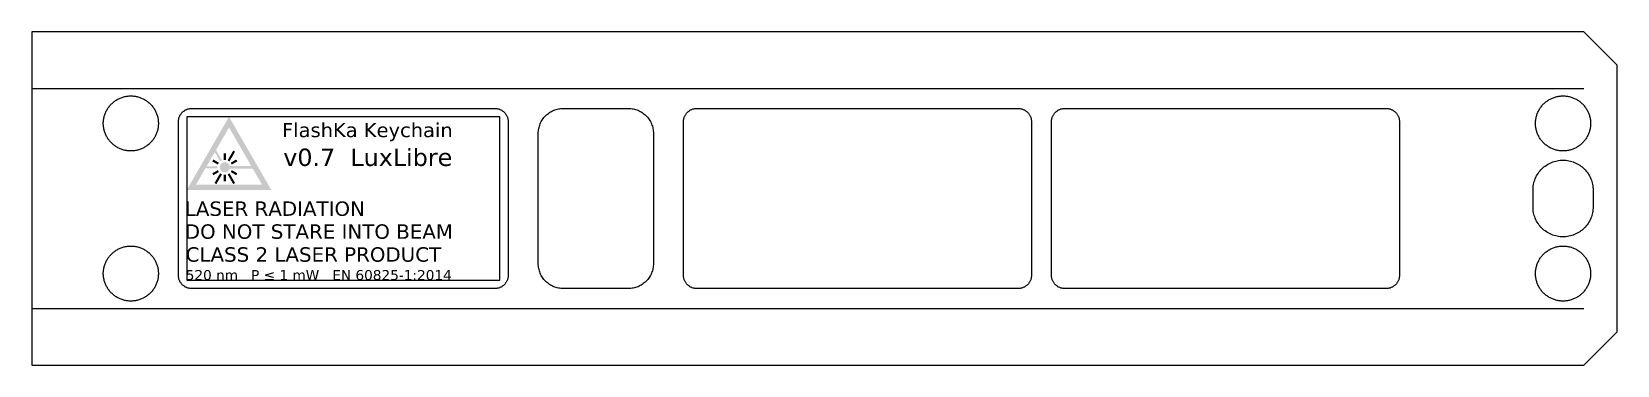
# Model space of a CAD drawing. Header units: millimetres. Extents: x 4.2 to 99.2, y -10 to 10.
import ezdxf

# ---------------------------------------------------------------- set-up
doc = ezdxf.new("R2010")
doc.units = ezdxf.units.MM
doc.layers.add('MARK', color=1, linetype='Continuous')
doc.layers.add('REF', color=8, linetype='Continuous')

msp = doc.modelspace()

# ---------------------------------------------------------------- hatches: boundary and pattern name
at = {"layer": 'MARK'}
h = msp.add_hatch(color=1, dxfattribs=at)
h.paths.add_polyline_path([(18.554, 0.514), (13.49, 0.514), (16.022, 4.9)])
h.paths.add_polyline_path([(15.997, 1.667), (15.984, 1.653), (15.969, 1.639), (15.954, 1.627), (15.938, 1.615), (15.921, 1.605), (15.903, 1.595), (15.885, 1.587), (15.866, 1.58), (15.847, 1.574), (15.828, 1.57), (15.808, 1.567), (15.789, 1.565), (15.769, 1.564), (15.749, 1.565), (15.729, 1.567), (15.71, 1.57), (15.69, 1.574), (15.671, 1.58), (15.653, 1.587), (15.634, 1.595), (15.617, 1.605), (15.6, 1.615), (15.584, 1.627), (15.568, 1.639), (15.554, 1.653), (15.54, 1.667), (15.528, 1.683), (15.516, 1.699), (15.506, 1.716), (15.496, 1.733), (15.488, 1.751), (15.481, 1.77), (15.475, 1.789), (15.471, 1.808), (15.468, 1.828), (15.466, 1.848), (15.465, 1.868), (15.466, 1.888), (15.468, 1.907), (15.471, 1.927), (15.475, 1.946), (15.481, 1.965), (15.488, 1.984), (15.496, 2.002), (15.506, 2.02), (15.516, 2.037), (15.528, 2.053), (15.54, 2.068), (15.554, 2.083), (15.568, 2.096), (15.584, 2.109), (15.6, 2.12), (15.617, 2.131), (15.634, 2.14), (15.653, 2.148), (15.671, 2.155), (15.69, 2.161), (15.71, 2.166), (15.729, 2.169), (15.749, 2.171), (15.769, 2.172), (15.789, 2.171), (15.808, 2.169), (15.828, 2.166), (15.847, 2.161), (15.866, 2.155), (15.885, 2.148), (15.903, 2.14), (15.921, 2.131), (15.938, 2.12), (15.954, 2.109), (15.969, 2.096), (15.984, 2.083), (15.997, 2.068), (16.01, 2.053), (16.021, 2.037), (16.032, 2.02), (16.041, 2.002), (16.05, 1.984), (16.057, 1.965), (16.062, 1.947), (17.355, 1.947), (16.022, 4.257), (15.201, 2.835), (15.265, 2.871), (15.601, 2.289), (15.488, 2.224), (15.168, 2.778), (14.68, 1.933), (15.32, 1.933), (15.32, 1.803), (14.647, 1.803), (14.647, 1.876), (14.047, 0.836), (17.997, 0.836), (17.447, 1.788), (16.062, 1.788), (16.057, 1.77), (16.05, 1.751), (16.041, 1.733), (16.032, 1.716), (16.021, 1.699), (16.01, 1.683)], flags=0)
for points in [[(19.802, 4.527), (19.802, 4.43), (19.429, 4.43), (19.429, 4.18), (19.765, 4.18), (19.765, 4.083), (19.429, 4.083), (19.429, 3.678), (19.314, 3.678), (19.314, 4.527)], [(20.084, 3.678), (19.979, 3.678), (19.979, 4.562), (20.084, 4.562)], [(21.163, 4.236), (21.136, 4.229), (21.114, 4.218), (21.097, 4.205), (21.085, 4.188), (21.078, 4.169), (21.075, 4.147), (21.077, 4.129), (21.082, 4.114), (21.091, 4.101), (21.103, 4.09), (21.121, 4.079), (21.145, 4.069), (21.177, 4.06), (21.215, 4.05), (21.251, 4.042), (21.303, 4.029), (21.346, 4.013), (21.382, 3.995), (21.41, 3.975), (21.43, 3.951), (21.445, 3.923), (21.454, 3.89), (21.456, 3.853), (21.452, 3.811), (21.439, 3.774), (21.417, 3.741), (21.386, 3.713), (21.348, 3.69), (21.303, 3.674), (21.251, 3.664), (21.193, 3.661), (21.167, 3.662), (21.141, 3.664), (21.114, 3.667), (21.087, 3.671), (21.058, 3.677), (21.03, 3.683), (21, 3.692), (20.97, 3.701), (20.97, 3.809), (20.999, 3.795), (21.027, 3.783), (21.056, 3.772), (21.084, 3.764), (21.112, 3.757), (21.14, 3.752), (21.168, 3.75), (21.195, 3.749), (21.23, 3.75), (21.261, 3.755), (21.287, 3.763), (21.309, 3.774), (21.327, 3.788), (21.339, 3.804), (21.346, 3.824), (21.349, 3.845), (21.347, 3.865), (21.342, 3.883), (21.333, 3.898), (21.32, 3.911), (21.302, 3.922), (21.274, 3.933), (21.239, 3.944), (21.194, 3.954), (21.158, 3.963), (21.113, 3.975), (21.074, 3.989), (21.042, 4.006), (21.017, 4.026), (20.999, 4.049), (20.985, 4.076), (20.977, 4.107), (20.974, 4.142), (20.978, 4.185), (20.99, 4.222), (21.01, 4.254), (21.038, 4.281), (21.073, 4.302), (21.115, 4.318), (21.163, 4.327), (21.219, 4.33), (21.247, 4.329), (21.275, 4.328), (21.302, 4.325), (21.328, 4.321), (21.353, 4.316), (21.377, 4.311), (21.4, 4.304), (21.422, 4.296), (21.422, 4.197), (21.4, 4.207), (21.377, 4.217), (21.354, 4.224), (21.33, 4.231), (21.306, 4.236), (21.282, 4.239), (21.257, 4.242), (21.231, 4.242), (21.195, 4.241)], [(21.94, 4.236), (21.907, 4.239), (21.867, 4.235), (21.831, 4.225), (21.8, 4.208), (21.773, 4.185), (21.752, 4.155), (21.737, 4.121), (21.727, 4.082), (21.724, 4.038), (21.724, 3.678), (21.619, 3.678), (21.619, 4.562), (21.724, 4.562), (21.724, 4.216), (21.744, 4.242), (21.765, 4.266), (21.788, 4.285), (21.813, 4.301), (21.839, 4.314), (21.868, 4.323), (21.898, 4.328), (21.93, 4.33), (21.982, 4.326), (22.027, 4.313), (22.065, 4.292), (22.096, 4.262), (22.121, 4.224), (22.138, 4.178), (22.149, 4.124), (22.152, 4.062), (22.152, 3.678), (22.048, 3.678), (22.048, 4.059), (22.046, 4.101), (22.039, 4.138), (22.028, 4.169), (22.013, 4.194), (21.993, 4.214), (21.969, 4.228)], [(22.366, 4.527), (22.481, 4.527), (22.481, 4.168), (22.862, 4.527), (23.009, 4.527), (22.588, 4.131), (23.04, 3.678), (22.888, 3.678), (22.481, 4.086), (22.481, 3.678), (22.366, 3.678)], [(24.213, 4.527), (24.328, 4.527), (24.328, 4.168), (24.709, 4.527), (24.857, 4.527), (24.436, 4.131), (24.887, 3.678), (24.736, 3.678), (24.328, 4.086), (24.328, 3.678), (24.213, 3.678)], [(25.733, 3.523), (25.753, 3.524), (25.771, 3.528), (25.787, 3.534), (25.8, 3.543), (25.812, 3.557), (25.825, 3.578), (25.839, 3.605), (25.853, 3.64), (25.872, 3.688), (25.614, 4.314), (25.725, 4.314), (25.924, 3.816), (26.123, 4.314), (26.234, 4.314), (25.954, 3.618), (25.932, 3.566), (25.91, 3.524), (25.889, 3.492), (25.868, 3.47), (25.845, 3.455), (25.818, 3.444), (25.789, 3.437), (25.755, 3.435), (25.671, 3.435), (25.671, 3.523)], [(26.567, 4.225), (26.53, 4.205), (26.499, 4.177), (26.475, 4.141), (26.457, 4.099), (26.447, 4.05), (26.443, 3.995), (26.447, 3.94), (26.457, 3.892), (26.475, 3.85), (26.499, 3.814), (26.53, 3.786), (26.567, 3.766), (26.61, 3.754), (26.658, 3.75), (26.68, 3.751), (26.703, 3.753), (26.725, 3.757), (26.748, 3.762), (26.77, 3.769), (26.792, 3.777), (26.815, 3.787), (26.837, 3.799), (26.837, 3.702), (26.815, 3.692), (26.792, 3.684), (26.769, 3.677), (26.746, 3.671), (26.722, 3.667), (26.698, 3.664), (26.672, 3.662), (26.646, 3.661), (26.578, 3.667), (26.517, 3.684), (26.464, 3.712), (26.418, 3.751), (26.381, 3.801), (26.354, 3.858), (26.338, 3.923), (26.333, 3.995), (26.338, 4.069), (26.354, 4.135), (26.381, 4.192), (26.418, 4.241), (26.465, 4.28), (26.52, 4.307), (26.583, 4.324), (26.653, 4.33), (26.677, 4.329), (26.701, 4.327), (26.724, 4.324), (26.747, 4.32), (26.77, 4.314), (26.793, 4.307), (26.815, 4.299), (26.837, 4.29), (26.837, 4.192), (26.815, 4.204), (26.792, 4.214), (26.77, 4.222), (26.748, 4.229), (26.725, 4.234), (26.703, 4.238), (26.68, 4.24), (26.658, 4.241), (26.61, 4.237)], [(27.302, 4.239), (27.262, 4.235), (27.227, 4.225), (27.196, 4.208), (27.169, 4.185), (27.147, 4.155), (27.132, 4.121), (27.123, 4.082), (27.12, 4.038), (27.12, 3.678), (27.015, 3.678), (27.015, 4.562), (27.12, 4.562), (27.12, 4.216), (27.14, 4.242), (27.161, 4.266), (27.184, 4.285), (27.208, 4.301), (27.235, 4.314), (27.263, 4.323), (27.293, 4.328), (27.326, 4.33), (27.377, 4.326), (27.422, 4.313), (27.46, 4.292), (27.492, 4.262), (27.516, 4.224), (27.534, 4.178), (27.545, 4.124), (27.548, 4.062), (27.548, 3.678), (27.444, 3.678), (27.444, 4.059), (27.441, 4.101), (27.435, 4.138), (27.424, 4.169), (27.408, 4.194), (27.388, 4.214), (27.364, 4.228), (27.336, 4.236)], [(28.471, 4.43), (28.471, 4.562), (28.575, 4.562), (28.575, 4.43)], [(28.471, 3.678), (28.471, 4.314), (28.575, 4.314), (28.575, 3.678)], [(29.078, 4.239), (29.038, 4.235), (29.002, 4.225), (28.971, 4.208), (28.944, 4.185), (28.923, 4.155), (28.908, 4.121), (28.898, 4.082), (28.895, 4.038), (28.895, 3.678), (28.79, 3.678), (28.79, 4.314), (28.895, 4.314), (28.895, 4.216), (28.915, 4.242), (28.936, 4.266), (28.959, 4.285), (28.984, 4.301), (29.01, 4.314), (29.039, 4.323), (29.069, 4.328), (29.101, 4.33), (29.153, 4.326), (29.198, 4.313), (29.236, 4.292), (29.267, 4.262), (29.292, 4.224), (29.309, 4.178), (29.32, 4.124), (29.324, 4.062), (29.324, 3.678), (29.219, 3.678), (29.219, 4.059), (29.217, 4.101), (29.21, 4.138), (29.199, 4.169), (29.184, 4.194), (29.164, 4.214), (29.14, 4.228), (29.111, 4.236)], [(15.937, 2.289), (16.273, 2.871), (16.386, 2.806), (16.049, 2.224)], [(21.739, 1.951), (22.094, 2.873), (21.595, 2.873), (21.595, 2.992), (22.264, 2.992), (22.264, 2.932), (21.886, 1.951)], [(24.08, 1.951), (23.433, 1.951), (23.433, 2.992), (23.574, 2.992), (23.574, 2.07), (24.08, 2.07)], [(25.977, 1.951), (25.977, 2.992), (26.118, 2.992), (26.118, 2.07), (26.625, 2.07), (26.625, 1.951)], [(26.767, 2.873), (26.767, 3.036), (26.895, 3.036), (26.895, 2.873)], [(15.348, 2.036), (15.016, 2.227), (15.081, 2.34), (15.413, 2.148)], [(15.704, 2.316), (15.704, 2.7), (15.834, 2.7), (15.834, 2.316)], [(16.125, 2.148), (16.457, 2.34), (16.522, 2.227), (16.19, 2.036)], [(20.073, 2.732), (19.781, 1.951), (19.606, 1.951), (19.314, 2.732), (19.45, 2.732), (19.693, 2.077), (19.937, 2.732)], [(21.323, 1.951), (21.176, 1.951), (21.176, 2.128), (21.323, 2.128)], [(24.51, 2.043), (24.559, 2.047), (24.603, 2.059), (24.641, 2.08), (24.674, 2.109), (24.701, 2.145), (24.72, 2.187), (24.731, 2.235), (24.735, 2.289), (24.735, 2.732), (24.863, 2.732), (24.863, 1.951), (24.735, 1.951), (24.735, 2.071), (24.71, 2.038), (24.684, 2.009), (24.656, 1.985), (24.626, 1.966), (24.594, 1.95), (24.56, 1.94), (24.523, 1.933), (24.483, 1.931), (24.42, 1.936), (24.365, 1.952), (24.318, 1.978), (24.279, 2.015), (24.248, 2.061), (24.227, 2.118), (24.214, 2.184), (24.209, 2.259), (24.209, 2.732), (24.337, 2.732), (24.337, 2.264), (24.34, 2.212), (24.348, 2.167), (24.362, 2.129), (24.381, 2.098), (24.405, 2.074), (24.435, 2.056), (24.47, 2.046)], [(25.418, 2.454), (25.625, 2.732), (25.776, 2.732), (25.494, 2.352), (25.79, 1.951), (25.639, 1.951), (25.412, 2.258), (25.185, 1.951), (25.034, 1.951), (25.337, 2.36), (25.059, 2.732), (25.211, 2.732)], [(26.767, 1.951), (26.767, 2.732), (26.895, 2.732), (26.895, 1.951)], [(28.284, 2.597), (28.251, 2.566), (28.226, 2.526), (28.208, 2.479), (28.197, 2.425), (28.193, 2.362), (28.193, 1.951), (28.064, 1.951), (28.064, 2.732), (28.193, 2.732), (28.193, 2.611), (28.215, 2.644), (28.24, 2.672), (28.268, 2.697), (28.298, 2.716), (28.333, 2.731), (28.37, 2.742), (28.411, 2.748), (28.456, 2.751), (28.463, 2.751), (28.47, 2.75), (28.477, 2.75), (28.485, 2.749), (28.493, 2.748), (28.502, 2.747), (28.511, 2.745), (28.521, 2.744), (28.521, 2.612), (28.51, 2.618), (28.499, 2.623), (28.487, 2.627), (28.474, 2.63), (28.461, 2.633), (28.448, 2.635), (28.433, 2.636), (28.418, 2.636), (28.367, 2.632), (28.322, 2.619)], [(15.413, 1.587), (15.081, 1.395), (15.016, 1.508), (15.348, 1.7)], [(15.488, 1.512), (15.601, 1.447), (15.265, 0.864), (15.152, 0.929)], [(15.704, 1.419), (15.834, 1.419), (15.834, 1.036), (15.704, 1.036)], [(16.049, 1.512), (16.386, 0.929), (16.273, 0.864), (15.937, 1.447)], [(16.19, 1.7), (16.522, 1.508), (16.457, 1.395), (16.125, 1.587)], [(13.49, -1.042), (13.49, -0.176), (13.607, -0.176), (13.607, -0.943), (14.028, -0.943), (14.028, -1.042)], [(15.242, -0.256), (15.197, -0.258), (15.157, -0.265), (15.123, -0.277), (15.094, -0.293), (15.072, -0.313), (15.055, -0.338), (15.046, -0.366), (15.043, -0.398), (15.045, -0.425), (15.051, -0.449), (15.062, -0.469), (15.077, -0.485), (15.098, -0.499), (15.127, -0.511), (15.163, -0.523), (15.208, -0.532), (15.278, -0.547), (15.34, -0.562), (15.392, -0.581), (15.436, -0.605), (15.472, -0.635), (15.499, -0.669), (15.518, -0.708), (15.53, -0.753), (15.534, -0.803), (15.529, -0.862), (15.513, -0.913), (15.487, -0.957), (15.45, -0.994), (15.403, -1.022), (15.346, -1.042), (15.279, -1.054), (15.202, -1.058), (15.171, -1.058), (15.139, -1.055), (15.106, -1.051), (15.072, -1.045), (15.037, -1.037), (15.001, -1.027), (14.965, -1.016), (14.928, -1.003), (14.928, -0.883), (14.964, -0.902), (14.999, -0.918), (15.034, -0.932), (15.068, -0.943), (15.102, -0.952), (15.136, -0.958), (15.169, -0.962), (15.202, -0.963), (15.25, -0.961), (15.291, -0.954), (15.327, -0.941), (15.357, -0.924), (15.381, -0.902), (15.398, -0.876), (15.408, -0.846), (15.412, -0.812), (15.409, -0.781), (15.402, -0.755), (15.39, -0.732), (15.373, -0.712), (15.35, -0.695), (15.321, -0.68), (15.286, -0.668), (15.244, -0.658), (15.173, -0.644), (15.112, -0.629), (15.06, -0.611), (15.017, -0.588), (14.983, -0.562), (14.958, -0.532), (14.94, -0.496), (14.929, -0.454), (14.925, -0.408), (14.93, -0.353), (14.945, -0.305), (14.97, -0.263), (15.006, -0.227), (15.05, -0.198), (15.102, -0.177), (15.161, -0.165), (15.229, -0.161), (15.259, -0.161), (15.29, -0.164), (15.321, -0.167), (15.353, -0.172), (15.384, -0.178), (15.416, -0.186), (15.449, -0.195), (15.482, -0.205), (15.482, -0.319), (15.449, -0.304), (15.417, -0.291), (15.386, -0.28), (15.356, -0.271), (15.327, -0.265), (15.298, -0.26), (15.27, -0.257)], [(15.717, -1.042), (15.717, -0.176), (16.264, -0.176), (16.264, -0.275), (15.834, -0.275), (15.834, -0.531), (16.246, -0.531), (16.246, -0.63), (15.834, -0.63), (15.834, -0.943), (16.274, -0.943), (16.274, -1.042)], [(20.219, -1.042), (20.219, -0.176), (20.336, -0.176), (20.336, -1.042)], [(21.686, -0.275), (21.686, -1.042), (21.568, -1.042), (21.568, -0.275), (21.261, -0.275), (21.261, -0.176), (21.993, -0.176), (21.993, -0.275)], [(22.106, -1.042), (22.106, -0.176), (22.223, -0.176), (22.223, -1.042)], [(23.548, -0.176), (23.931, -0.9), (23.931, -0.176), (24.045, -0.176), (24.045, -1.042), (23.887, -1.042), (23.503, -0.318), (23.503, -1.042), (23.39, -1.042), (23.39, -0.176)], [(15.873, -1.55), (16.257, -2.274), (16.257, -1.55), (16.37, -1.55), (16.37, -2.415), (16.213, -2.415), (15.829, -1.691), (15.829, -2.415), (15.715, -2.415), (15.715, -1.55)], [(17.842, -1.648), (17.842, -2.415), (17.725, -2.415), (17.725, -1.648), (17.417, -1.648), (17.417, -1.55), (18.149, -1.55), (18.149, -1.648)], [(18.834, -1.639), (18.8, -1.65), (18.771, -1.666), (18.748, -1.687), (18.732, -1.711), (18.722, -1.74), (18.719, -1.772), (18.721, -1.799), (18.728, -1.822), (18.738, -1.842), (18.753, -1.859), (18.775, -1.872), (18.803, -1.885), (18.84, -1.896), (18.884, -1.906), (18.955, -1.92), (19.016, -1.935), (19.069, -1.955), (19.113, -1.979), (19.148, -2.008), (19.175, -2.042), (19.195, -2.082), (19.207, -2.126), (19.21, -2.176), (19.205, -2.236), (19.189, -2.287), (19.163, -2.331), (19.126, -2.367), (19.079, -2.395), (19.022, -2.416), (18.955, -2.428), (18.879, -2.432), (18.848, -2.431), (18.816, -2.429), (18.782, -2.424), (18.748, -2.418), (18.713, -2.41), (18.678, -2.401), (18.642, -2.39), (18.605, -2.377), (18.605, -2.256), (18.64, -2.275), (18.675, -2.291), (18.71, -2.305), (18.744, -2.317), (18.779, -2.326), (18.812, -2.332), (18.846, -2.336), (18.879, -2.337), (18.926, -2.335), (18.968, -2.327), (19.004, -2.315), (19.034, -2.298), (19.057, -2.276), (19.075, -2.25), (19.085, -2.22), (19.088, -2.185), (19.086, -2.155), (19.078, -2.128), (19.066, -2.105), (19.049, -2.085), (19.026, -2.069), (18.997, -2.054), (18.962, -2.042), (18.921, -2.032), (18.849, -2.018), (18.788, -2.003), (18.737, -1.984), (18.694, -1.962), (18.66, -1.936), (18.634, -1.905), (18.616, -1.869), (18.605, -1.828), (18.601, -1.781), (18.606, -1.727), (18.622, -1.679), (18.647, -1.636), (18.682, -1.6), (18.726, -1.571), (18.778, -1.551), (18.838, -1.538), (18.905, -1.534), (18.936, -1.535), (18.966, -1.537), (18.998, -1.541), (19.029, -1.545), (19.061, -1.552), (19.093, -1.559), (19.125, -1.568), (19.158, -1.578), (19.158, -1.693), (19.125, -1.678), (19.093, -1.665), (19.063, -1.654), (19.032, -1.645), (19.003, -1.638), (18.974, -1.633), (18.946, -1.63), (18.918, -1.629), (18.873, -1.632)], [(19.698, -1.648), (19.698, -2.415), (19.58, -2.415), (19.58, -1.648), (19.273, -1.648), (19.273, -1.55), (20.005, -1.55), (20.005, -1.648)], [(21.754, -2.415), (21.754, -1.55), (22.302, -1.55), (22.302, -1.648), (21.872, -1.648), (21.872, -1.905), (22.284, -1.905), (22.284, -2.003), (21.872, -2.003), (21.872, -2.317), (22.312, -2.317), (22.312, -2.415)], [(22.882, -2.415), (22.882, -1.55), (22.999, -1.55), (22.999, -2.415)], [(23.232, -1.55), (23.389, -1.55), (23.773, -2.274), (23.773, -1.55), (23.887, -1.55), (23.887, -2.415), (23.729, -2.415), (23.345, -1.691), (23.345, -2.415), (23.232, -2.415)], [(24.424, -1.648), (24.424, -2.415), (24.307, -2.415), (24.307, -1.648), (24, -1.648), (24, -1.55), (24.731, -1.55), (24.731, -1.648)], [(26.97, -2.415), (26.97, -1.55), (27.517, -1.55), (27.517, -1.648), (27.087, -1.648), (27.087, -1.905), (27.499, -1.905), (27.499, -2.003), (27.087, -2.003), (27.087, -2.317), (27.528, -2.317), (27.528, -2.415)], [(28.646, -2.415), (28.532, -2.415), (28.532, -1.55), (28.706, -1.55), (28.927, -2.139), (29.149, -1.55), (29.324, -1.55), (29.324, -2.415), (29.209, -2.415), (29.209, -1.655), (28.986, -2.249), (28.869, -2.249), (28.646, -1.655)], [(13.788, -3.027), (13.736, -3.055), (13.692, -3.095), (13.658, -3.145), (13.633, -3.206), (13.618, -3.276), (13.613, -3.357), (13.618, -3.437), (13.633, -3.508), (13.658, -3.568), (13.692, -3.619), (13.736, -3.658), (13.788, -3.687), (13.85, -3.704), (13.919, -3.709), (13.957, -3.708), (13.993, -3.703), (14.028, -3.694), (14.062, -3.682), (14.095, -3.667), (14.127, -3.648), (14.158, -3.626), (14.188, -3.6), (14.188, -3.722), (14.157, -3.742), (14.124, -3.759), (14.092, -3.773), (14.058, -3.785), (14.023, -3.794), (13.987, -3.8), (13.95, -3.804), (13.912, -3.806), (13.819, -3.798), (13.737, -3.775), (13.665, -3.738), (13.603, -3.685), (13.554, -3.62), (13.518, -3.543), (13.497, -3.456), (13.49, -3.357), (13.497, -3.258), (13.518, -3.17), (13.554, -3.094), (13.603, -3.028), (13.665, -2.976), (13.737, -2.938), (13.819, -2.915), (13.912, -2.908), (13.951, -2.909), (13.988, -2.913), (14.024, -2.919), (14.059, -2.928), (14.093, -2.94), (14.125, -2.954), (14.157, -2.971), (14.188, -2.99), (14.188, -3.114), (14.158, -3.088), (14.127, -3.066), (14.095, -3.047), (14.062, -3.031), (14.028, -3.019), (13.993, -3.011), (13.957, -3.006), (13.919, -3.004), (13.85, -3.01)], [(14.369, -3.789), (14.369, -2.924), (14.486, -2.924), (14.486, -3.69), (14.907, -3.69), (14.907, -3.789)], [(16.075, -3.005), (16.036, -3.012), (16.002, -3.024), (15.973, -3.04), (15.95, -3.061), (15.934, -3.085), (15.924, -3.113), (15.921, -3.145), (15.923, -3.172), (15.93, -3.196), (15.94, -3.216), (15.956, -3.232), (15.977, -3.246), (16.005, -3.259), (16.042, -3.27), (16.086, -3.279), (16.157, -3.294), (16.218, -3.309), (16.271, -3.328), (16.315, -3.353), (16.35, -3.382), (16.377, -3.416), (16.397, -3.455), (16.409, -3.5), (16.413, -3.55), (16.407, -3.609), (16.391, -3.661), (16.365, -3.704), (16.328, -3.741), (16.281, -3.769), (16.224, -3.789), (16.158, -3.801), (16.081, -3.806), (16.05, -3.805), (16.018, -3.802), (15.984, -3.798), (15.95, -3.792), (15.915, -3.784), (15.88, -3.774), (15.844, -3.763), (15.807, -3.75), (15.807, -3.63), (15.842, -3.649), (15.877, -3.665), (15.912, -3.679), (15.947, -3.69), (15.981, -3.699), (16.014, -3.705), (16.048, -3.709), (16.081, -3.711), (16.128, -3.708), (16.17, -3.701), (16.206, -3.688), (16.236, -3.671), (16.26, -3.649), (16.277, -3.623), (16.287, -3.593), (16.29, -3.559), (16.288, -3.529), (16.28, -3.502), (16.268, -3.479), (16.251, -3.459), (16.228, -3.442), (16.199, -3.428), (16.164, -3.415), (16.123, -3.405), (16.051, -3.391), (15.991, -3.376), (15.939, -3.358), (15.896, -3.335), (15.862, -3.309), (15.836, -3.279), (15.818, -3.243), (15.807, -3.202), (15.803, -3.155), (15.808, -3.1), (15.824, -3.052), (15.849, -3.01), (15.884, -2.974), (15.929, -2.945), (15.98, -2.924), (16.04, -2.912), (16.107, -2.908), (16.138, -2.909), (16.169, -2.911), (16.2, -2.914), (16.231, -2.919), (16.263, -2.925), (16.295, -2.933), (16.327, -2.942), (16.36, -2.952), (16.36, -3.066), (16.327, -3.051), (16.296, -3.038), (16.265, -3.027), (16.235, -3.019), (16.205, -3.012), (16.176, -3.007), (16.148, -3.004), (16.12, -3.003)], [(16.789, -3.012), (16.755, -3.024), (16.726, -3.04), (16.704, -3.061), (16.687, -3.085), (16.678, -3.113), (16.674, -3.145), (16.677, -3.172), (16.683, -3.196), (16.694, -3.216), (16.709, -3.232), (16.73, -3.246), (16.759, -3.259), (16.795, -3.27), (16.84, -3.279), (16.91, -3.294), (16.972, -3.309), (17.024, -3.328), (17.068, -3.353), (17.104, -3.382), (17.131, -3.416), (17.15, -3.455), (17.162, -3.5), (17.166, -3.55), (17.161, -3.609), (17.145, -3.661), (17.118, -3.704), (17.082, -3.741), (17.034, -3.769), (16.978, -3.789), (16.911, -3.801), (16.834, -3.806), (16.803, -3.805), (16.771, -3.802), (16.738, -3.798), (16.704, -3.792), (16.669, -3.784), (16.633, -3.774), (16.597, -3.763), (16.56, -3.75), (16.56, -3.63), (16.596, -3.649), (16.631, -3.665), (16.666, -3.679), (16.7, -3.69), (16.734, -3.699), (16.768, -3.705), (16.801, -3.709), (16.834, -3.711), (16.882, -3.708), (16.923, -3.701), (16.959, -3.688), (16.989, -3.671), (17.013, -3.649), (17.03, -3.623), (17.04, -3.593), (17.044, -3.559), (17.041, -3.529), (17.034, -3.502), (17.022, -3.479), (17.004, -3.459), (16.982, -3.442), (16.953, -3.428), (16.918, -3.415), (16.876, -3.405), (16.805, -3.391), (16.744, -3.376), (16.692, -3.358), (16.649, -3.335), (16.615, -3.309), (16.59, -3.279), (16.571, -3.243), (16.56, -3.202), (16.557, -3.155), (16.562, -3.1), (16.577, -3.052), (16.602, -3.01), (16.638, -2.974), (16.682, -2.945), (16.734, -2.924), (16.793, -2.912), (16.86, -2.908), (16.891, -2.909), (16.922, -2.911), (16.953, -2.914), (16.984, -2.919), (17.016, -2.925), (17.048, -2.933), (17.081, -2.942), (17.114, -2.952), (17.114, -3.066), (17.081, -3.051), (17.049, -3.038), (17.018, -3.027), (16.988, -3.019), (16.959, -3.012), (16.93, -3.007), (16.902, -3.004), (16.874, -3.003), (16.829, -3.005)], [(18.022, -3.355), (18.048, -3.325), (18.07, -3.297), (18.088, -3.271), (18.101, -3.248), (18.111, -3.227), (18.118, -3.205), (18.122, -3.184), (18.123, -3.162), (18.12, -3.129), (18.111, -3.1), (18.096, -3.073), (18.075, -3.05), (18.049, -3.031), (18.019, -3.017), (17.986, -3.009), (17.949, -3.006), (17.921, -3.008), (17.892, -3.011), (17.863, -3.017), (17.833, -3.026), (17.802, -3.036), (17.769, -3.05), (17.736, -3.065), (17.702, -3.083), (17.702, -2.965), (17.737, -2.952), (17.77, -2.94), (17.803, -2.93), (17.834, -2.922), (17.864, -2.916), (17.893, -2.911), (17.92, -2.909), (17.946, -2.908), (18.01, -2.912), (18.067, -2.925), (18.118, -2.946), (18.161, -2.975), (18.196, -3.012), (18.221, -3.054), (18.236, -3.101), (18.241, -3.155), (18.24, -3.181), (18.236, -3.207), (18.23, -3.232), (18.221, -3.256), (18.209, -3.281), (18.193, -3.308), (18.172, -3.337), (18.148, -3.369), (18.137, -3.381), (18.118, -3.401), (18.091, -3.429), (18.056, -3.466), (18.013, -3.51), (17.962, -3.562), (17.904, -3.622), (17.837, -3.69), (18.246, -3.69), (18.246, -3.789), (17.696, -3.789), (17.696, -3.69), (17.732, -3.653), (17.775, -3.609), (17.823, -3.56), (17.878, -3.505), (17.93, -3.452), (17.971, -3.41), (18.002, -3.377)], [(18.858, -3.789), (18.858, -2.924), (18.975, -2.924), (18.975, -3.69), (19.396, -3.69), (19.396, -3.789)], [(20.565, -3.005), (20.525, -3.012), (20.491, -3.024), (20.462, -3.04), (20.44, -3.061), (20.424, -3.085), (20.414, -3.113), (20.411, -3.145), (20.413, -3.172), (20.419, -3.196), (20.43, -3.216), (20.445, -3.232), (20.466, -3.246), (20.495, -3.259), (20.532, -3.27), (20.576, -3.279), (20.646, -3.294), (20.708, -3.309), (20.76, -3.328), (20.804, -3.353), (20.84, -3.382), (20.867, -3.416), (20.886, -3.455), (20.898, -3.5), (20.902, -3.55), (20.897, -3.609), (20.881, -3.661), (20.855, -3.704), (20.818, -3.741), (20.771, -3.769), (20.714, -3.789), (20.647, -3.801), (20.571, -3.806), (20.539, -3.805), (20.507, -3.802), (20.474, -3.798), (20.44, -3.792), (20.405, -3.784), (20.369, -3.774), (20.333, -3.763), (20.296, -3.75), (20.296, -3.63), (20.332, -3.649), (20.367, -3.665), (20.402, -3.679), (20.436, -3.69), (20.47, -3.699), (20.504, -3.705), (20.537, -3.709), (20.571, -3.711), (20.618, -3.708), (20.659, -3.701), (20.695, -3.688), (20.725, -3.671), (20.749, -3.649), (20.766, -3.623), (20.776, -3.593), (20.78, -3.559), (20.777, -3.529), (20.77, -3.502), (20.758, -3.479), (20.741, -3.459), (20.718, -3.442), (20.689, -3.428), (20.654, -3.415), (20.612, -3.405), (20.541, -3.391), (20.48, -3.376), (20.428, -3.358), (20.385, -3.335), (20.351, -3.309), (20.326, -3.279), (20.308, -3.243), (20.297, -3.202), (20.293, -3.155), (20.298, -3.1), (20.313, -3.052), (20.338, -3.01), (20.374, -2.974), (20.418, -2.945), (20.47, -2.924), (20.529, -2.912), (20.597, -2.908), (20.627, -2.909), (20.658, -2.911), (20.689, -2.914), (20.721, -2.919), (20.752, -2.925), (20.785, -2.933), (20.817, -2.942), (20.85, -2.952), (20.85, -3.066), (20.817, -3.051), (20.785, -3.038), (20.754, -3.027), (20.724, -3.019), (20.695, -3.012), (20.666, -3.007), (20.638, -3.004), (20.61, -3.003)], [(21.085, -3.789), (21.085, -2.924), (21.632, -2.924), (21.632, -3.022), (21.202, -3.022), (21.202, -3.278), (21.614, -3.278), (21.614, -3.377), (21.202, -3.377), (21.202, -3.69), (21.642, -3.69), (21.642, -3.789)], [(26.795, -3.707), (26.84, -3.695), (26.877, -3.676), (26.906, -3.649), (26.928, -3.614), (26.944, -3.569), (26.953, -3.514), (26.956, -3.449), (26.956, -2.924), (27.074, -2.924), (27.074, -3.464), (27.069, -3.543), (27.053, -3.612), (27.027, -3.671), (26.99, -3.719), (26.943, -3.757), (26.886, -3.784), (26.82, -3.8), (26.743, -3.806), (26.666, -3.8), (26.599, -3.784), (26.542, -3.757), (26.495, -3.719), (26.459, -3.671), (26.432, -3.612), (26.417, -3.543), (26.411, -3.464), (26.411, -2.924), (26.529, -2.924), (26.529, -3.449), (26.532, -3.514), (26.542, -3.569), (26.557, -3.614), (26.58, -3.649), (26.609, -3.676), (26.646, -3.695), (26.69, -3.707), (26.743, -3.711)], [(27.542, -3.027), (27.49, -3.055), (27.446, -3.095), (27.411, -3.145), (27.387, -3.206), (27.372, -3.276), (27.367, -3.357), (27.372, -3.437), (27.387, -3.508), (27.411, -3.568), (27.446, -3.619), (27.49, -3.658), (27.542, -3.687), (27.603, -3.704), (27.673, -3.709), (27.71, -3.708), (27.746, -3.703), (27.781, -3.694), (27.815, -3.682), (27.848, -3.667), (27.88, -3.648), (27.911, -3.626), (27.941, -3.6), (27.941, -3.722), (27.91, -3.742), (27.878, -3.759), (27.845, -3.773), (27.811, -3.785), (27.776, -3.794), (27.741, -3.8), (27.704, -3.804), (27.666, -3.806), (27.573, -3.798), (27.491, -3.775), (27.418, -3.738), (27.357, -3.685), (27.307, -3.62), (27.272, -3.543), (27.251, -3.456), (27.244, -3.357), (27.251, -3.258), (27.272, -3.17), (27.307, -3.094), (27.357, -3.028), (27.418, -2.976), (27.491, -2.938), (27.573, -2.915), (27.666, -2.908), (27.704, -2.909), (27.742, -2.913), (27.778, -2.919), (27.812, -2.928), (27.846, -2.94), (27.879, -2.954), (27.911, -2.971), (27.941, -2.99), (27.941, -3.114), (27.911, -3.088), (27.88, -3.066), (27.848, -3.047), (27.815, -3.031), (27.781, -3.019), (27.746, -3.011), (27.71, -3.006), (27.673, -3.004), (27.603, -3.01)], [(28.427, -3.789), (28.309, -3.789), (28.309, -3.022), (28.002, -3.022), (28.002, -2.924), (28.734, -2.924), (28.734, -3.022), (28.427, -3.022)], [(13.659, -4.494), (13.707, -4.498), (13.749, -4.508), (13.786, -4.525), (13.817, -4.549), (13.843, -4.579), (13.861, -4.613), (13.872, -4.653), (13.876, -4.697), (13.872, -4.743), (13.861, -4.783), (13.842, -4.817), (13.816, -4.847), (13.783, -4.87), (13.744, -4.887), (13.698, -4.897), (13.647, -4.9), (13.628, -4.9), (13.609, -4.898), (13.59, -4.896), (13.57, -4.894), (13.551, -4.89), (13.531, -4.886), (13.511, -4.88), (13.49, -4.874), (13.49, -4.793), (13.508, -4.803), (13.527, -4.81), (13.545, -4.817), (13.564, -4.823), (13.584, -4.827), (13.604, -4.83), (13.624, -4.832), (13.645, -4.832), (13.678, -4.83), (13.707, -4.823), (13.733, -4.812), (13.755, -4.796), (13.772, -4.776), (13.785, -4.753), (13.793, -4.727), (13.795, -4.697), (13.793, -4.668), (13.785, -4.641), (13.772, -4.618), (13.755, -4.598), (13.733, -4.583), (13.707, -4.571), (13.678, -4.564), (13.645, -4.562), (13.629, -4.563), (13.613, -4.564), (13.597, -4.566), (13.581, -4.569), (13.565, -4.573), (13.548, -4.579), (13.532, -4.585), (13.515, -4.592), (13.515, -4.292), (13.832, -4.292), (13.832, -4.36), (13.589, -4.36), (13.589, -4.506), (13.598, -4.503), (13.607, -4.501), (13.615, -4.499), (13.624, -4.497), (13.633, -4.496), (13.642, -4.495), (13.651, -4.494)], [(14.232, -4.59), (14.25, -4.569), (14.265, -4.55), (14.277, -4.532), (14.286, -4.516), (14.293, -4.501), (14.298, -4.486), (14.301, -4.471), (14.301, -4.457), (14.299, -4.434), (14.293, -4.414), (14.283, -4.395), (14.268, -4.379), (14.25, -4.366), (14.23, -4.357), (14.207, -4.351), (14.181, -4.349), (14.162, -4.35), (14.142, -4.353), (14.122, -4.357), (14.101, -4.362), (14.08, -4.37), (14.058, -4.379), (14.035, -4.39), (14.011, -4.402), (14.011, -4.321), (14.035, -4.312), (14.058, -4.304), (14.081, -4.297), (14.102, -4.291), (14.123, -4.287), (14.143, -4.284), (14.162, -4.282), (14.18, -4.281), (14.224, -4.284), (14.263, -4.293), (14.298, -4.307), (14.327, -4.328), (14.352, -4.353), (14.369, -4.382), (14.379, -4.415), (14.383, -4.452), (14.382, -4.47), (14.379, -4.487), (14.375, -4.505), (14.369, -4.521), (14.36, -4.538), (14.349, -4.557), (14.335, -4.577), (14.319, -4.599), (14.311, -4.607), (14.298, -4.621), (14.279, -4.641), (14.255, -4.666), (14.226, -4.696), (14.191, -4.732), (14.15, -4.774), (14.104, -4.821), (14.386, -4.821), (14.386, -4.888), (14.007, -4.888), (14.007, -4.821), (14.032, -4.795), (14.061, -4.765), (14.095, -4.731), (14.132, -4.693), (14.168, -4.656), (14.197, -4.627), (14.218, -4.605)], [(15.496, -4.497), (15.471, -4.504), (15.449, -4.516), (15.43, -4.532), (15.415, -4.553), (15.405, -4.577), (15.398, -4.605), (15.396, -4.636), (15.396, -4.888), (15.322, -4.888), (15.322, -4.441), (15.396, -4.441), (15.396, -4.511), (15.41, -4.492), (15.425, -4.475), (15.441, -4.462), (15.458, -4.45), (15.477, -4.442), (15.497, -4.435), (15.518, -4.432), (15.541, -4.43), (15.577, -4.433), (15.608, -4.442), (15.635, -4.457), (15.657, -4.478), (15.675, -4.505), (15.687, -4.537), (15.694, -4.575), (15.697, -4.618), (15.697, -4.888), (15.623, -4.888), (15.623, -4.621), (15.622, -4.591), (15.617, -4.565), (15.609, -4.544), (15.599, -4.526), (15.585, -4.512), (15.568, -4.502), (15.547, -4.496), (15.524, -4.494)], [(16.435, -4.458), (16.456, -4.479), (16.472, -4.506), (16.484, -4.539), (16.491, -4.576), (16.493, -4.618), (16.493, -4.888), (16.42, -4.888), (16.42, -4.621), (16.418, -4.591), (16.414, -4.565), (16.407, -4.543), (16.397, -4.525), (16.384, -4.512), (16.368, -4.502), (16.349, -4.496), (16.327, -4.494), (16.3, -4.497), (16.276, -4.504), (16.255, -4.516), (16.237, -4.532), (16.223, -4.553), (16.212, -4.577), (16.206, -4.605), (16.204, -4.636), (16.204, -4.888), (16.13, -4.888), (16.13, -4.621), (16.129, -4.591), (16.124, -4.565), (16.117, -4.543), (16.107, -4.525), (16.094, -4.512), (16.078, -4.502), (16.059, -4.496), (16.037, -4.494), (16.01, -4.497), (15.986, -4.504), (15.966, -4.516), (15.948, -4.532), (15.933, -4.553), (15.923, -4.577), (15.916, -4.605), (15.914, -4.636), (15.914, -4.888), (15.841, -4.888), (15.841, -4.441), (15.914, -4.441), (15.914, -4.511), (15.928, -4.491), (15.942, -4.475), (15.958, -4.461), (15.975, -4.45), (15.993, -4.441), (16.013, -4.435), (16.035, -4.432), (16.058, -4.43), (16.082, -4.432), (16.103, -4.437), (16.123, -4.444), (16.141, -4.455), (16.157, -4.469), (16.171, -4.485), (16.182, -4.505), (16.192, -4.527), (16.206, -4.504), (16.222, -4.484), (16.239, -4.467), (16.257, -4.454), (16.277, -4.444), (16.299, -4.436), (16.323, -4.432), (16.348, -4.43), (16.381, -4.433), (16.41, -4.443)], [(18.183, -4.559), (18.695, -4.412), (18.695, -4.483), (18.311, -4.593), (18.695, -4.703), (18.695, -4.774), (18.183, -4.627)], [(19.274, -4.821), (19.274, -4.366), (19.131, -4.394), (19.131, -4.321), (19.274, -4.292), (19.354, -4.292), (19.354, -4.821), (19.486, -4.821), (19.486, -4.888), (19.143, -4.888), (19.143, -4.821)], [(20.49, -4.458), (20.511, -4.479), (20.527, -4.506), (20.539, -4.539), (20.546, -4.576), (20.549, -4.618), (20.549, -4.888), (20.475, -4.888), (20.475, -4.621), (20.473, -4.591), (20.469, -4.565), (20.462, -4.543), (20.452, -4.525), (20.439, -4.512), (20.423, -4.502), (20.405, -4.496), (20.383, -4.494), (20.356, -4.497), (20.332, -4.504), (20.31, -4.516), (20.292, -4.532), (20.278, -4.553), (20.268, -4.577), (20.261, -4.605), (20.259, -4.636), (20.259, -4.888), (20.185, -4.888), (20.185, -4.621), (20.184, -4.591), (20.18, -4.565), (20.173, -4.543), (20.163, -4.525), (20.15, -4.512), (20.134, -4.502), (20.115, -4.496), (20.092, -4.494), (20.066, -4.497), (20.042, -4.504), (20.021, -4.516), (20.003, -4.532), (19.988, -4.553), (19.978, -4.577), (19.972, -4.605), (19.97, -4.636), (19.97, -4.888), (19.896, -4.888), (19.896, -4.441), (19.97, -4.441), (19.97, -4.511), (19.983, -4.491), (19.997, -4.475), (20.013, -4.461), (20.03, -4.45), (20.048, -4.441), (20.068, -4.435), (20.09, -4.432), (20.114, -4.43), (20.137, -4.432), (20.159, -4.437), (20.178, -4.444), (20.196, -4.455), (20.212, -4.469), (20.226, -4.485), (20.238, -4.505), (20.247, -4.527), (20.261, -4.504), (20.277, -4.484), (20.294, -4.467), (20.313, -4.454), (20.333, -4.444), (20.355, -4.436), (20.378, -4.432), (20.403, -4.43), (20.436, -4.433), (20.465, -4.443)], [(20.795, -4.888), (20.645, -4.292), (20.727, -4.292), (20.852, -4.796), (20.977, -4.292), (21.068, -4.292), (21.193, -4.796), (21.318, -4.292), (21.4, -4.292), (21.25, -4.888), (21.149, -4.888), (21.023, -4.371), (20.896, -4.888)], [(22.287, -4.292), (22.664, -4.292), (22.664, -4.36), (22.368, -4.36), (22.368, -4.537), (22.652, -4.537), (22.652, -4.604), (22.368, -4.604), (22.368, -4.821), (22.671, -4.821), (22.671, -4.888), (22.287, -4.888)], [(23.177, -4.791), (23.177, -4.292), (23.255, -4.292), (23.255, -4.888), (23.147, -4.888), (22.882, -4.39), (22.882, -4.888), (22.804, -4.888), (22.804, -4.292), (22.913, -4.292)], [(25.441, -4.59), (25.459, -4.569), (25.474, -4.55), (25.486, -4.532), (25.495, -4.516), (25.502, -4.501), (25.507, -4.486), (25.51, -4.471), (25.511, -4.457), (25.509, -4.434), (25.502, -4.414), (25.492, -4.395), (25.477, -4.379), (25.459, -4.366), (25.439, -4.357), (25.416, -4.351), (25.39, -4.349), (25.371, -4.35), (25.351, -4.353), (25.331, -4.357), (25.31, -4.362), (25.289, -4.37), (25.267, -4.379), (25.244, -4.39), (25.22, -4.402), (25.22, -4.321), (25.244, -4.312), (25.267, -4.304), (25.29, -4.297), (25.311, -4.291), (25.332, -4.287), (25.352, -4.284), (25.371, -4.282), (25.389, -4.281), (25.433, -4.284), (25.472, -4.293), (25.507, -4.307), (25.537, -4.328), (25.561, -4.353), (25.578, -4.382), (25.588, -4.415), (25.592, -4.452), (25.591, -4.47), (25.588, -4.487), (25.584, -4.505), (25.578, -4.521), (25.57, -4.538), (25.559, -4.557), (25.545, -4.577), (25.528, -4.599), (25.52, -4.607), (25.507, -4.621), (25.488, -4.641), (25.464, -4.666), (25.435, -4.696), (25.4, -4.732), (25.359, -4.774), (25.313, -4.821), (25.595, -4.821), (25.595, -4.888), (25.216, -4.888), (25.216, -4.821), (25.241, -4.795), (25.271, -4.765), (25.304, -4.731), (25.342, -4.693), (25.377, -4.656), (25.406, -4.627), (25.427, -4.605)], [(25.909, -4.494), (25.956, -4.498), (25.999, -4.508), (26.036, -4.525), (26.067, -4.549), (26.093, -4.579), (26.111, -4.613), (26.122, -4.653), (26.126, -4.697), (26.122, -4.743), (26.111, -4.783), (26.092, -4.817), (26.066, -4.847), (26.033, -4.87), (25.994, -4.887), (25.948, -4.897), (25.897, -4.9), (25.878, -4.9), (25.859, -4.898), (25.84, -4.896), (25.82, -4.894), (25.801, -4.89), (25.781, -4.886), (25.76, -4.88), (25.74, -4.874), (25.74, -4.793), (25.758, -4.803), (25.776, -4.81), (25.795, -4.817), (25.814, -4.823), (25.834, -4.827), (25.854, -4.83), (25.874, -4.832), (25.895, -4.832), (25.928, -4.83), (25.957, -4.823), (25.983, -4.812), (26.005, -4.796), (26.022, -4.776), (26.035, -4.753), (26.042, -4.727), (26.045, -4.697), (26.042, -4.668), (26.035, -4.641), (26.022, -4.618), (26.005, -4.598), (25.983, -4.583), (25.957, -4.571), (25.928, -4.564), (25.895, -4.562), (25.879, -4.563), (25.863, -4.564), (25.847, -4.566), (25.831, -4.569), (25.815, -4.573), (25.798, -4.579), (25.782, -4.585), (25.765, -4.592), (25.765, -4.292), (26.082, -4.292), (26.082, -4.36), (25.839, -4.36), (25.839, -4.506), (25.848, -4.503), (25.856, -4.501), (25.865, -4.499), (25.874, -4.497), (25.883, -4.496), (25.892, -4.495), (25.9, -4.494)], [(26.237, -4.632), (26.452, -4.632), (26.452, -4.697), (26.237, -4.697)], [(26.594, -4.821), (26.725, -4.821), (26.725, -4.366), (26.582, -4.394), (26.582, -4.321), (26.725, -4.292), (26.805, -4.292), (26.805, -4.821), (26.937, -4.821), (26.937, -4.888), (26.594, -4.888)], [(27.108, -4.466), (27.193, -4.466), (27.193, -4.567), (27.108, -4.567)], [(27.573, -4.59), (27.591, -4.569), (27.606, -4.55), (27.618, -4.532), (27.627, -4.516), (27.634, -4.501), (27.638, -4.486), (27.641, -4.471), (27.642, -4.457), (27.64, -4.434), (27.634, -4.414), (27.624, -4.395), (27.609, -4.379), (27.591, -4.366), (27.571, -4.357), (27.548, -4.351), (27.522, -4.349), (27.503, -4.35), (27.483, -4.353), (27.463, -4.357), (27.442, -4.362), (27.421, -4.37), (27.398, -4.379), (27.376, -4.39), (27.352, -4.402), (27.352, -4.321), (27.376, -4.312), (27.399, -4.304), (27.421, -4.297), (27.443, -4.291), (27.464, -4.287), (27.484, -4.284), (27.503, -4.282), (27.521, -4.281), (27.565, -4.284), (27.604, -4.293), (27.638, -4.307), (27.668, -4.328), (27.692, -4.353), (27.71, -4.382), (27.72, -4.415), (27.723, -4.452), (27.723, -4.47), (27.72, -4.487), (27.716, -4.505), (27.71, -4.521), (27.701, -4.538), (27.69, -4.557), (27.676, -4.577), (27.659, -4.599), (27.652, -4.607), (27.639, -4.621), (27.62, -4.641), (27.596, -4.666), (27.567, -4.696), (27.532, -4.732), (27.491, -4.774), (27.445, -4.821), (27.727, -4.821), (27.727, -4.888), (27.348, -4.888), (27.348, -4.821), (27.373, -4.795), (27.402, -4.765), (27.436, -4.731), (27.473, -4.693), (27.509, -4.656), (27.538, -4.627), (27.559, -4.605)], [(28.562, -4.821), (28.562, -4.366), (28.419, -4.394), (28.419, -4.321), (28.561, -4.292), (28.642, -4.292), (28.642, -4.821), (28.774, -4.821), (28.774, -4.888), (28.43, -4.888), (28.43, -4.821)], [(18.183, -4.888), (18.183, -4.821), (18.695, -4.821), (18.695, -4.888)], [(27.108, -4.888), (27.108, -4.787), (27.193, -4.787), (27.193, -4.888)]]:
    msp.add_hatch(color=1, dxfattribs=at).paths.add_polyline_path(points)
h = msp.add_hatch(color=1, dxfattribs=at)
h.paths.add_polyline_path([(20.43, 3.664), (20.388, 3.675), (20.352, 3.692), (20.32, 3.716), (20.295, 3.746), (20.277, 3.78), (20.266, 3.819), (20.263, 3.863), (20.267, 3.913), (20.281, 3.957), (20.303, 3.994), (20.335, 4.025), (20.375, 4.049), (20.424, 4.066), (20.482, 4.076), (20.549, 4.08), (20.696, 4.08), (20.696, 4.09), (20.693, 4.124), (20.684, 4.154), (20.669, 4.18), (20.649, 4.202), (20.622, 4.219), (20.592, 4.231), (20.556, 4.239), (20.515, 4.241), (20.488, 4.24), (20.461, 4.238), (20.435, 4.234), (20.409, 4.228), (20.383, 4.221), (20.358, 4.212), (20.334, 4.201), (20.309, 4.189), (20.309, 4.285), (20.338, 4.296), (20.366, 4.305), (20.394, 4.312), (20.421, 4.319), (20.448, 4.324), (20.474, 4.327), (20.5, 4.329), (20.526, 4.33), (20.591, 4.325), (20.647, 4.312), (20.694, 4.29), (20.733, 4.258), (20.762, 4.218), (20.784, 4.168), (20.796, 4.109), (20.801, 4.041), (20.801, 3.678), (20.696, 3.678), (20.696, 3.774), (20.677, 3.747), (20.656, 3.724), (20.632, 3.704), (20.607, 3.689), (20.579, 3.677), (20.547, 3.668), (20.513, 3.663), (20.476, 3.661)])
h.paths.add_polyline_path([(20.404, 3.781), (20.424, 3.767), (20.447, 3.757), (20.474, 3.751), (20.504, 3.749), (20.545, 3.752), (20.582, 3.764), (20.615, 3.783), (20.644, 3.81), (20.667, 3.844), (20.683, 3.882), (20.693, 3.926), (20.696, 3.974), (20.696, 3.998), (20.592, 3.998), (20.533, 3.996), (20.485, 3.99), (20.446, 3.981), (20.416, 3.969), (20.395, 3.952), (20.38, 3.929), (20.37, 3.902), (20.367, 3.87), (20.37, 3.843), (20.377, 3.82), (20.388, 3.799)], flags=0)
h = msp.add_hatch(color=1, dxfattribs=at)
h.paths.add_polyline_path([(23.252, 3.664), (23.211, 3.675), (23.174, 3.692), (23.143, 3.716), (23.118, 3.746), (23.1, 3.78), (23.089, 3.819), (23.085, 3.863), (23.09, 3.913), (23.103, 3.957), (23.126, 3.994), (23.157, 4.025), (23.197, 4.049), (23.247, 4.066), (23.305, 4.076), (23.372, 4.08), (23.518, 4.08), (23.518, 4.09), (23.516, 4.124), (23.507, 4.154), (23.492, 4.18), (23.471, 4.202), (23.445, 4.219), (23.414, 4.231), (23.378, 4.239), (23.338, 4.241), (23.311, 4.24), (23.284, 4.238), (23.257, 4.234), (23.231, 4.228), (23.206, 4.221), (23.181, 4.212), (23.156, 4.201), (23.132, 4.189), (23.132, 4.285), (23.16, 4.296), (23.188, 4.305), (23.216, 4.312), (23.243, 4.319), (23.27, 4.324), (23.297, 4.327), (23.323, 4.329), (23.348, 4.33), (23.413, 4.325), (23.469, 4.312), (23.516, 4.29), (23.555, 4.258), (23.585, 4.218), (23.606, 4.168), (23.619, 4.109), (23.623, 4.041), (23.623, 3.678), (23.518, 3.678), (23.518, 3.774), (23.499, 3.747), (23.478, 3.724), (23.455, 3.704), (23.429, 3.689), (23.401, 3.677), (23.37, 3.668), (23.336, 3.663), (23.298, 3.661)])
h.paths.add_polyline_path([(23.226, 3.781), (23.246, 3.767), (23.27, 3.757), (23.296, 3.751), (23.326, 3.749), (23.368, 3.752), (23.405, 3.764), (23.437, 3.783), (23.466, 3.81), (23.489, 3.844), (23.505, 3.882), (23.515, 3.926), (23.518, 3.974), (23.518, 3.998), (23.414, 3.998), (23.356, 3.996), (23.307, 3.99), (23.268, 3.981), (23.239, 3.969), (23.217, 3.952), (23.202, 3.929), (23.193, 3.902), (23.19, 3.87), (23.192, 3.843), (23.199, 3.82), (23.21, 3.799)], flags=0)
h = msp.add_hatch(color=1, dxfattribs=at)
h.paths.add_polyline_path([(25.323, 3.753), (25.352, 3.758), (25.381, 3.765), (25.409, 3.773), (25.437, 3.783), (25.465, 3.795), (25.493, 3.809), (25.493, 3.71), (25.465, 3.699), (25.436, 3.689), (25.407, 3.681), (25.377, 3.674), (25.348, 3.668), (25.318, 3.664), (25.288, 3.662), (25.257, 3.661), (25.185, 3.667), (25.121, 3.683), (25.065, 3.711), (25.016, 3.75), (24.977, 3.798), (24.949, 3.854), (24.933, 3.918), (24.927, 3.99), (24.932, 4.064), (24.948, 4.13), (24.975, 4.188), (25.012, 4.238), (25.057, 4.278), (25.111, 4.307), (25.171, 4.324), (25.239, 4.33), (25.3, 4.325), (25.354, 4.309), (25.402, 4.283), (25.443, 4.247), (25.475, 4.202), (25.499, 4.149), (25.513, 4.09), (25.517, 4.022), (25.517, 3.971), (25.036, 3.971), (25.043, 3.92), (25.056, 3.876), (25.075, 3.838), (25.101, 3.806), (25.133, 3.782), (25.171, 3.764), (25.215, 3.753), (25.264, 3.75), (25.294, 3.751)])
h.paths.add_polyline_path([(25.1, 4.192), (25.077, 4.164), (25.059, 4.132), (25.046, 4.095), (25.04, 4.052), (25.413, 4.053), (25.409, 4.094), (25.4, 4.13), (25.385, 4.162), (25.365, 4.19), (25.339, 4.212), (25.31, 4.228), (25.277, 4.238), (25.24, 4.241), (25.199, 4.238), (25.162, 4.229), (25.129, 4.213)], flags=0)
h = msp.add_hatch(color=1, dxfattribs=at)
h.paths.add_polyline_path([(27.884, 3.664), (27.843, 3.675), (27.806, 3.692), (27.775, 3.716), (27.75, 3.746), (27.731, 3.78), (27.721, 3.819), (27.717, 3.863), (27.722, 3.913), (27.735, 3.957), (27.758, 3.994), (27.789, 4.025), (27.829, 4.049), (27.879, 4.066), (27.937, 4.076), (28.004, 4.08), (28.15, 4.08), (28.15, 4.09), (28.147, 4.124), (28.139, 4.154), (28.124, 4.18), (28.103, 4.202), (28.077, 4.219), (28.046, 4.231), (28.01, 4.239), (27.97, 4.241), (27.942, 4.24), (27.916, 4.238), (27.889, 4.234), (27.863, 4.228), (27.838, 4.221), (27.812, 4.212), (27.788, 4.201), (27.764, 4.189), (27.764, 4.285), (27.792, 4.296), (27.82, 4.305), (27.848, 4.312), (27.875, 4.319), (27.902, 4.324), (27.928, 4.327), (27.955, 4.329), (27.98, 4.33), (28.045, 4.325), (28.101, 4.312), (28.148, 4.29), (28.187, 4.258), (28.217, 4.218), (28.238, 4.168), (28.251, 4.109), (28.255, 4.041), (28.255, 3.678), (28.15, 3.678), (28.15, 3.774), (28.131, 3.747), (28.11, 3.724), (28.087, 3.704), (28.061, 3.689), (28.033, 3.677), (28.002, 3.668), (27.967, 3.663), (27.93, 3.661)])
h.paths.add_polyline_path([(27.858, 3.781), (27.878, 3.767), (27.902, 3.757), (27.928, 3.751), (27.958, 3.749), (28, 3.752), (28.037, 3.764), (28.069, 3.783), (28.098, 3.81), (28.121, 3.844), (28.137, 3.882), (28.147, 3.926), (28.15, 3.974), (28.15, 3.998), (28.046, 3.998), (27.988, 3.996), (27.939, 3.99), (27.9, 3.981), (27.871, 3.969), (27.849, 3.952), (27.834, 3.929), (27.825, 3.902), (27.822, 3.87), (27.824, 3.843), (27.831, 3.82), (27.842, 3.799)], flags=0)
h = msp.add_hatch(color=1, dxfattribs=at)
h.paths.add_polyline_path([(20.837, 2.069), (20.785, 2.009), (20.724, 1.966), (20.652, 1.94), (20.569, 1.931), (20.487, 1.94), (20.415, 1.966), (20.353, 2.009), (20.302, 2.069), (20.262, 2.146), (20.233, 2.239), (20.216, 2.347), (20.21, 2.47), (20.216, 2.594), (20.233, 2.703), (20.262, 2.795), (20.302, 2.872), (20.353, 2.933), (20.415, 2.976), (20.487, 3.002), (20.569, 3.011), (20.652, 3.002), (20.724, 2.976), (20.785, 2.933), (20.837, 2.872), (20.877, 2.795), (20.906, 2.703), (20.923, 2.594), (20.929, 2.47), (20.923, 2.347), (20.906, 2.239), (20.877, 2.146)])
h.paths.add_polyline_path([(20.406, 2.15), (20.437, 2.103), (20.474, 2.069), (20.518, 2.049), (20.569, 2.043), (20.621, 2.049), (20.665, 2.069), (20.703, 2.103), (20.734, 2.15), (20.757, 2.21), (20.775, 2.283), (20.785, 2.37), (20.788, 2.47), (20.785, 2.571), (20.775, 2.658), (20.757, 2.732), (20.734, 2.792), (20.703, 2.839), (20.665, 2.872), (20.621, 2.892), (20.569, 2.899), (20.518, 2.892), (20.474, 2.872), (20.437, 2.839), (20.406, 2.792), (20.382, 2.732), (20.365, 2.658), (20.355, 2.571), (20.351, 2.47), (20.355, 2.37), (20.365, 2.283), (20.382, 2.21)], flags=0)
h = msp.add_hatch(color=1, dxfattribs=at)
h.paths.add_polyline_path([(27.768, 2.638), (27.807, 2.577), (27.834, 2.507), (27.851, 2.428), (27.857, 2.341), (27.851, 2.253), (27.834, 2.175), (27.807, 2.105), (27.768, 2.044), (27.72, 1.995), (27.666, 1.959), (27.605, 1.938), (27.537, 1.931), (27.495, 1.933), (27.457, 1.94), (27.422, 1.95), (27.389, 1.965), (27.36, 1.984), (27.333, 2.008), (27.309, 2.036), (27.287, 2.068), (27.287, 1.951), (27.158, 1.951), (27.158, 3.036), (27.287, 3.036), (27.287, 2.613), (27.309, 2.646), (27.333, 2.674), (27.36, 2.698), (27.389, 2.717), (27.422, 2.732), (27.457, 2.742), (27.495, 2.749), (27.537, 2.751), (27.605, 2.744), (27.666, 2.722), (27.72, 2.687)])
h.paths.add_polyline_path([(27.345, 2.563), (27.32, 2.519), (27.302, 2.467), (27.291, 2.408), (27.287, 2.341), (27.291, 2.274), (27.302, 2.215), (27.32, 2.163), (27.345, 2.119), (27.377, 2.084), (27.415, 2.059), (27.457, 2.043), (27.505, 2.038), (27.554, 2.043), (27.596, 2.059), (27.634, 2.084), (27.665, 2.119), (27.691, 2.163), (27.709, 2.215), (27.72, 2.274), (27.724, 2.341), (27.72, 2.408), (27.709, 2.467), (27.691, 2.519), (27.665, 2.563), (27.634, 2.598), (27.596, 2.623), (27.554, 2.638), (27.505, 2.643), (27.457, 2.638), (27.415, 2.623), (27.377, 2.598)], flags=0)
h = msp.add_hatch(color=1, dxfattribs=at)
h.paths.add_polyline_path([(29.085, 2.044), (29.121, 2.05), (29.156, 2.058), (29.191, 2.068), (29.225, 2.081), (29.259, 2.095), (29.294, 2.112), (29.294, 1.991), (29.259, 1.977), (29.224, 1.965), (29.188, 1.955), (29.152, 1.946), (29.116, 1.94), (29.079, 1.935), (29.042, 1.932), (29.005, 1.931), (28.917, 1.938), (28.838, 1.958), (28.769, 1.992), (28.709, 2.04), (28.662, 2.099), (28.627, 2.168), (28.607, 2.246), (28.6, 2.334), (28.607, 2.425), (28.626, 2.506), (28.658, 2.577), (28.704, 2.638), (28.76, 2.687), (28.825, 2.722), (28.899, 2.744), (28.983, 2.751), (29.057, 2.744), (29.124, 2.725), (29.182, 2.694), (29.232, 2.649), (29.272, 2.594), (29.301, 2.53), (29.318, 2.456), (29.324, 2.374), (29.324, 2.311), (28.734, 2.311), (28.742, 2.249), (28.758, 2.194), (28.782, 2.148), (28.814, 2.109), (28.853, 2.079), (28.899, 2.057), (28.952, 2.044), (29.013, 2.04), (29.049, 2.041)])
h.paths.add_polyline_path([(28.812, 2.581), (28.784, 2.548), (28.762, 2.508), (28.746, 2.462), (28.738, 2.411), (29.195, 2.411), (29.191, 2.461), (29.18, 2.506), (29.162, 2.545), (29.136, 2.579), (29.105, 2.607), (29.07, 2.626), (29.029, 2.638), (28.984, 2.642), (28.933, 2.638), (28.888, 2.627), (28.847, 2.608)], flags=0)
h = msp.add_hatch(color=1, dxfattribs=at)
h.paths.add_polyline_path([(14.636, -0.82), (14.246, -0.82), (14.167, -1.042), (14.044, -1.042), (14.374, -0.176), (14.507, -0.176), (14.837, -1.042), (14.715, -1.042)])
h.paths.add_polyline_path([(14.44, -0.292), (14.282, -0.722), (14.6, -0.722)], flags=0)
h = msp.add_hatch(color=1, dxfattribs=at)
h.paths.add_polyline_path([(16.883, -0.78), (16.862, -0.747), (16.841, -0.722), (16.821, -0.704), (16.799, -0.692), (16.773, -0.683), (16.744, -0.678), (16.711, -0.676), (16.583, -0.676), (16.583, -1.042), (16.466, -1.042), (16.466, -0.176), (16.731, -0.176), (16.8, -0.18), (16.86, -0.192), (16.911, -0.211), (16.952, -0.238), (16.984, -0.273), (17.007, -0.316), (17.02, -0.367), (17.025, -0.426), (17.023, -0.465), (17.016, -0.5), (17.004, -0.533), (16.987, -0.561), (16.966, -0.586), (16.941, -0.607), (16.911, -0.623), (16.877, -0.636), (16.895, -0.644), (16.914, -0.656), (16.932, -0.671), (16.95, -0.69), (16.968, -0.713), (16.986, -0.74), (17.004, -0.771), (17.022, -0.805), (17.14, -1.042), (17.015, -1.042), (16.904, -0.82)])
h.paths.add_polyline_path([(16.891, -0.359), (16.877, -0.333), (16.858, -0.311), (16.834, -0.294), (16.805, -0.282), (16.77, -0.275), (16.731, -0.273), (16.583, -0.273), (16.583, -0.58), (16.731, -0.58), (16.77, -0.577), (16.805, -0.57), (16.834, -0.558), (16.858, -0.541), (16.877, -0.519), (16.891, -0.492), (16.899, -0.461), (16.902, -0.426), (16.899, -0.39)], flags=0)
h = msp.add_hatch(color=1, dxfattribs=at)
h.paths.add_polyline_path([(18.085, -0.78), (18.064, -0.747), (18.043, -0.722), (18.023, -0.704), (18.001, -0.692), (17.975, -0.683), (17.946, -0.678), (17.913, -0.676), (17.785, -0.676), (17.785, -1.042), (17.668, -1.042), (17.668, -0.176), (17.933, -0.176), (18.002, -0.18), (18.062, -0.192), (18.113, -0.211), (18.154, -0.238), (18.186, -0.273), (18.209, -0.316), (18.222, -0.367), (18.227, -0.426), (18.225, -0.465), (18.217, -0.5), (18.206, -0.533), (18.189, -0.561), (18.168, -0.586), (18.142, -0.607), (18.113, -0.623), (18.079, -0.636), (18.097, -0.644), (18.116, -0.656), (18.134, -0.671), (18.152, -0.69), (18.17, -0.713), (18.188, -0.74), (18.206, -0.771), (18.223, -0.805), (18.342, -1.042), (18.217, -1.042), (18.106, -0.82)])
h.paths.add_polyline_path([(18.093, -0.359), (18.079, -0.333), (18.06, -0.311), (18.036, -0.294), (18.007, -0.282), (17.972, -0.275), (17.933, -0.273), (17.785, -0.273), (17.785, -0.58), (17.933, -0.58), (17.972, -0.577), (18.007, -0.57), (18.036, -0.558), (18.06, -0.541), (18.079, -0.519), (18.093, -0.492), (18.101, -0.461), (18.104, -0.426), (18.101, -0.39)], flags=0)
h = msp.add_hatch(color=1, dxfattribs=at)
h.paths.add_polyline_path([(18.978, -0.82), (18.588, -0.82), (18.509, -1.042), (18.386, -1.042), (18.716, -0.176), (18.849, -0.176), (19.179, -1.042), (19.057, -1.042)])
h.paths.add_polyline_path([(18.782, -0.292), (18.623, -0.722), (18.942, -0.722)], flags=0)
h = msp.add_hatch(color=1, dxfattribs=at)
h.paths.add_polyline_path([(19.966, -0.877), (19.914, -0.937), (19.847, -0.983), (19.763, -1.015), (19.662, -1.035), (19.545, -1.042), (19.305, -1.042), (19.305, -0.176), (19.545, -0.176), (19.663, -0.183), (19.763, -0.203), (19.847, -0.235), (19.915, -0.281), (19.966, -0.341), (20.003, -0.415), (20.025, -0.504), (20.032, -0.608), (20.025, -0.713), (20.003, -0.802)])
h.paths.add_polyline_path([(19.888, -0.458), (19.862, -0.4), (19.826, -0.353), (19.778, -0.318), (19.718, -0.293), (19.647, -0.278), (19.563, -0.273), (19.422, -0.273), (19.422, -0.945), (19.563, -0.945), (19.647, -0.94), (19.718, -0.925), (19.778, -0.9), (19.826, -0.864), (19.862, -0.818), (19.888, -0.76), (19.904, -0.69), (19.909, -0.608), (19.904, -0.527)], flags=0)
h = msp.add_hatch(color=1, dxfattribs=at)
h.paths.add_polyline_path([(21.054, -0.82), (20.664, -0.82), (20.585, -1.042), (20.462, -1.042), (20.792, -0.176), (20.925, -0.176), (21.254, -1.042), (21.133, -1.042)])
h.paths.add_polyline_path([(20.858, -0.292), (20.699, -0.722), (21.017, -0.722)], flags=0)
h = msp.add_hatch(color=1, dxfattribs=at)
h.paths.add_polyline_path([(23.145, -0.87), (23.098, -0.936), (23.039, -0.99), (22.971, -1.028), (22.893, -1.051), (22.807, -1.058), (22.72, -1.051), (22.643, -1.028), (22.574, -0.99), (22.515, -0.937), (22.467, -0.871), (22.433, -0.794), (22.413, -0.707), (22.406, -0.61), (22.413, -0.513), (22.433, -0.426), (22.467, -0.349), (22.515, -0.283), (22.574, -0.229), (22.643, -0.191), (22.72, -0.168), (22.807, -0.161), (22.893, -0.168), (22.971, -0.191), (23.039, -0.229), (23.098, -0.283), (23.145, -0.349), (23.18, -0.426), (23.2, -0.513), (23.207, -0.61), (23.2, -0.707), (23.18, -0.794)])
h.paths.add_polyline_path([(22.572, -0.817), (22.604, -0.868), (22.645, -0.91), (22.693, -0.94), (22.746, -0.957), (22.807, -0.963), (22.867, -0.957), (22.921, -0.94), (22.968, -0.91), (23.009, -0.868), (23.041, -0.817), (23.065, -0.756), (23.079, -0.687), (23.083, -0.61), (23.079, -0.532), (23.065, -0.463), (23.041, -0.403), (23.009, -0.351), (22.968, -0.309), (22.921, -0.28), (22.867, -0.262), (22.807, -0.256), (22.746, -0.262), (22.693, -0.28), (22.645, -0.309), (22.604, -0.351), (22.572, -0.403), (22.548, -0.463), (22.534, -0.532), (22.529, -0.61), (22.534, -0.687), (22.548, -0.756)], flags=0)
h = msp.add_hatch(color=1, dxfattribs=at)
h.paths.add_polyline_path([(14.151, -2.25), (14.099, -2.31), (14.032, -2.356), (13.948, -2.389), (13.847, -2.409), (13.73, -2.415), (13.49, -2.415), (13.49, -1.55), (13.73, -1.55), (13.848, -1.557), (13.949, -1.576), (14.032, -1.609), (14.1, -1.655), (14.151, -1.714), (14.188, -1.789), (14.21, -1.878), (14.217, -1.982), (14.21, -2.086), (14.188, -2.176)])
h.paths.add_polyline_path([(14.073, -1.831), (14.047, -1.773), (14.011, -1.727), (13.963, -1.692), (13.904, -1.666), (13.832, -1.651), (13.748, -1.646), (13.607, -1.646), (13.607, -2.319), (13.748, -2.319), (13.832, -2.314), (13.904, -2.299), (13.963, -2.273), (14.011, -2.238), (14.047, -2.191), (14.073, -2.133), (14.089, -2.063), (14.094, -1.982), (14.089, -1.901)], flags=0)
h = msp.add_hatch(color=1, dxfattribs=at)
h.paths.add_polyline_path([(15.046, -2.31), (14.987, -2.363), (14.919, -2.402), (14.842, -2.424), (14.755, -2.432), (14.668, -2.424), (14.591, -2.402), (14.522, -2.364), (14.463, -2.31), (14.416, -2.244), (14.381, -2.168), (14.361, -2.081), (14.354, -1.983), (14.361, -1.886), (14.381, -1.799), (14.416, -1.723), (14.463, -1.656), (14.522, -1.603), (14.591, -1.565), (14.668, -1.542), (14.755, -1.534), (14.842, -1.542), (14.919, -1.565), (14.987, -1.603), (15.046, -1.656), (15.094, -1.723), (15.128, -1.799), (15.148, -1.886), (15.155, -1.983), (15.148, -2.081), (15.128, -2.167), (15.094, -2.244)])
h.paths.add_polyline_path([(14.553, -2.242), (14.593, -2.284), (14.641, -2.313), (14.695, -2.331), (14.755, -2.337), (14.816, -2.331), (14.869, -2.313), (14.916, -2.284), (14.957, -2.242), (14.99, -2.19), (15.013, -2.13), (15.027, -2.061), (15.032, -1.983), (15.027, -1.906), (15.013, -1.837), (14.99, -1.776), (14.957, -1.724), (14.916, -1.683), (14.869, -1.653), (14.816, -1.635), (14.755, -1.629), (14.695, -1.635), (14.641, -1.653), (14.593, -1.683), (14.553, -1.724), (14.52, -1.776), (14.496, -1.837), (14.482, -1.906), (14.477, -1.983), (14.482, -2.061), (14.496, -2.13), (14.52, -2.19)], flags=0)
h = msp.add_hatch(color=1, dxfattribs=at)
h.paths.add_polyline_path([(17.245, -2.31), (17.186, -2.363), (17.118, -2.402), (17.041, -2.424), (16.954, -2.432), (16.868, -2.424), (16.79, -2.402), (16.722, -2.364), (16.663, -2.31), (16.615, -2.244), (16.581, -2.168), (16.56, -2.081), (16.553, -1.983), (16.56, -1.886), (16.581, -1.799), (16.615, -1.723), (16.663, -1.656), (16.722, -1.603), (16.79, -1.565), (16.868, -1.542), (16.954, -1.534), (17.041, -1.542), (17.118, -1.565), (17.186, -1.603), (17.245, -1.656), (17.293, -1.723), (17.327, -1.799), (17.347, -1.886), (17.354, -1.983), (17.347, -2.081), (17.327, -2.167), (17.293, -2.244)])
h.paths.add_polyline_path([(16.752, -2.242), (16.793, -2.284), (16.84, -2.313), (16.894, -2.331), (16.954, -2.337), (17.015, -2.331), (17.069, -2.313), (17.116, -2.284), (17.156, -2.242), (17.189, -2.19), (17.212, -2.13), (17.226, -2.061), (17.231, -1.983), (17.226, -1.906), (17.212, -1.837), (17.189, -1.776), (17.156, -1.724), (17.116, -1.683), (17.069, -1.653), (17.015, -1.635), (16.954, -1.629), (16.894, -1.635), (16.84, -1.653), (16.793, -1.683), (16.752, -1.724), (16.719, -1.776), (16.696, -1.837), (16.681, -1.906), (16.677, -1.983), (16.681, -2.061), (16.696, -2.13), (16.719, -2.19)], flags=0)
h = msp.add_hatch(color=1, dxfattribs=at)
h.paths.add_polyline_path([(20.213, -2.193), (20.134, -2.415), (20.011, -2.415), (20.341, -1.55), (20.474, -1.55), (20.804, -2.415), (20.682, -2.415), (20.603, -2.193)])
h.paths.add_polyline_path([(20.248, -2.096), (20.566, -2.096), (20.407, -1.665)], flags=0)
h = msp.add_hatch(color=1, dxfattribs=at)
h.paths.add_polyline_path([(21.346, -2.153), (21.325, -2.121), (21.305, -2.096), (21.284, -2.078), (21.262, -2.065), (21.237, -2.057), (21.207, -2.051), (21.174, -2.05), (21.047, -2.05), (21.047, -2.415), (20.93, -2.415), (20.93, -1.55), (21.194, -1.55), (21.264, -1.554), (21.324, -1.565), (21.374, -1.585), (21.415, -1.612), (21.447, -1.647), (21.47, -1.69), (21.484, -1.741), (21.488, -1.799), (21.486, -1.838), (21.479, -1.874), (21.467, -1.906), (21.451, -1.935), (21.429, -1.96), (21.404, -1.98), (21.374, -1.997), (21.34, -2.01), (21.359, -2.018), (21.377, -2.03), (21.395, -2.045), (21.413, -2.064), (21.431, -2.087), (21.449, -2.114), (21.467, -2.144), (21.485, -2.179), (21.604, -2.415), (21.478, -2.415), (21.367, -2.193)])
h.paths.add_polyline_path([(21.354, -1.733), (21.341, -1.706), (21.322, -1.685), (21.298, -1.668), (21.268, -1.656), (21.234, -1.649), (21.194, -1.646), (21.047, -1.646), (21.047, -1.953), (21.194, -1.953), (21.234, -1.951), (21.268, -1.944), (21.298, -1.931), (21.322, -1.914), (21.341, -1.892), (21.354, -1.866), (21.362, -1.835), (21.365, -1.799), (21.362, -1.764)], flags=0)
h = msp.add_hatch(color=1, dxfattribs=at)
h.paths.add_polyline_path([(25.487, -2.31), (25.428, -2.363), (25.359, -2.402), (25.282, -2.424), (25.196, -2.432), (25.109, -2.424), (25.031, -2.402), (24.963, -2.364), (24.904, -2.31), (24.856, -2.244), (24.822, -2.168), (24.801, -2.081), (24.795, -1.983), (24.801, -1.886), (24.822, -1.799), (24.856, -1.723), (24.904, -1.656), (24.963, -1.603), (25.031, -1.565), (25.109, -1.542), (25.196, -1.534), (25.282, -1.542), (25.359, -1.565), (25.428, -1.603), (25.487, -1.656), (25.534, -1.723), (25.568, -1.799), (25.589, -1.886), (25.596, -1.983), (25.589, -2.081), (25.568, -2.167), (25.534, -2.244)])
h.paths.add_polyline_path([(24.993, -2.242), (25.034, -2.284), (25.081, -2.313), (25.135, -2.331), (25.196, -2.337), (25.256, -2.331), (25.31, -2.313), (25.357, -2.284), (25.398, -2.242), (25.43, -2.19), (25.453, -2.13), (25.467, -2.061), (25.472, -1.983), (25.467, -1.906), (25.453, -1.837), (25.43, -1.776), (25.398, -1.724), (25.357, -1.683), (25.31, -1.653), (25.256, -1.635), (25.196, -1.629), (25.135, -1.635), (25.081, -1.653), (25.034, -1.683), (24.993, -1.724), (24.96, -1.776), (24.937, -1.837), (24.923, -1.906), (24.918, -1.983), (24.923, -2.061), (24.937, -2.13), (24.96, -2.19)], flags=0)
h = msp.add_hatch(color=1, dxfattribs=at)
h.paths.add_polyline_path([(26.697, -1.89), (26.676, -1.911), (26.651, -1.928), (26.621, -1.941), (26.588, -1.949), (26.628, -1.96), (26.664, -1.977), (26.696, -1.999), (26.722, -2.026), (26.743, -2.057), (26.758, -2.092), (26.767, -2.131), (26.77, -2.173), (26.765, -2.228), (26.75, -2.276), (26.725, -2.317), (26.691, -2.352), (26.647, -2.38), (26.595, -2.399), (26.535, -2.411), (26.467, -2.415), (26.156, -2.415), (26.156, -1.55), (26.455, -1.55), (26.518, -1.553), (26.573, -1.564), (26.621, -1.581), (26.661, -1.606), (26.693, -1.636), (26.716, -1.673), (26.729, -1.715), (26.734, -1.764), (26.731, -1.801), (26.724, -1.835), (26.713, -1.865)])
h.paths.add_polyline_path([(26.621, -2.062), (26.601, -2.041), (26.575, -2.024), (26.543, -2.012), (26.505, -2.004), (26.461, -2.002), (26.273, -2.002), (26.273, -2.319), (26.461, -2.319), (26.505, -2.317), (26.543, -2.309), (26.575, -2.297), (26.601, -2.28), (26.621, -2.258), (26.635, -2.23), (26.643, -2.198), (26.646, -2.16), (26.643, -2.122), (26.635, -2.09)], flags=0)
h.paths.add_polyline_path([(26.606, -1.719), (26.592, -1.697), (26.574, -1.679), (26.55, -1.664), (26.521, -1.654), (26.486, -1.648), (26.446, -1.646), (26.273, -1.646), (26.273, -1.907), (26.446, -1.907), (26.486, -1.905), (26.521, -1.899), (26.55, -1.889), (26.574, -1.875), (26.592, -1.857), (26.606, -1.834), (26.613, -1.807), (26.616, -1.777), (26.613, -1.746)], flags=0)
h = msp.add_hatch(color=1, dxfattribs=at)
h.paths.add_polyline_path([(27.815, -2.193), (27.736, -2.415), (27.613, -2.415), (27.943, -1.55), (28.076, -1.55), (28.406, -2.415), (28.284, -2.415), (28.205, -2.193)])
h.paths.add_polyline_path([(27.85, -2.096), (28.169, -2.096), (28.009, -1.665)], flags=0)
h = msp.add_hatch(color=1, dxfattribs=at)
h.paths.add_polyline_path([(15.515, -3.567), (15.125, -3.567), (15.046, -3.789), (14.923, -3.789), (15.253, -2.924), (15.386, -2.924), (15.715, -3.789), (15.594, -3.789)])
h.paths.add_polyline_path([(15.319, -3.039), (15.16, -3.469), (15.478, -3.469)], flags=0)
h = msp.add_hatch(color=1, dxfattribs=at)
h.paths.add_polyline_path([(19.614, -3.567), (19.536, -3.789), (19.412, -3.789), (19.742, -2.924), (19.875, -2.924), (20.205, -3.789), (20.083, -3.789), (20.004, -3.567)])
h.paths.add_polyline_path([(19.65, -3.469), (19.968, -3.469), (19.808, -3.039)], flags=0)
h = msp.add_hatch(color=1, dxfattribs=at)
h.paths.add_polyline_path([(22.251, -3.527), (22.23, -3.494), (22.209, -3.469), (22.189, -3.451), (22.167, -3.439), (22.141, -3.43), (22.112, -3.425), (22.079, -3.423), (21.952, -3.423), (21.952, -3.789), (21.834, -3.789), (21.834, -2.924), (22.099, -2.924), (22.168, -2.927), (22.228, -2.939), (22.279, -2.958), (22.32, -2.986), (22.352, -3.02), (22.375, -3.063), (22.389, -3.114), (22.393, -3.173), (22.391, -3.212), (22.384, -3.247), (22.372, -3.28), (22.355, -3.308), (22.334, -3.333), (22.309, -3.354), (22.279, -3.371), (22.245, -3.383), (22.263, -3.391), (22.282, -3.403), (22.3, -3.419), (22.318, -3.438), (22.336, -3.46), (22.354, -3.487), (22.372, -3.518), (22.39, -3.552), (22.508, -3.789), (22.383, -3.789), (22.272, -3.567)])
h.paths.add_polyline_path([(22.259, -3.106), (22.245, -3.08), (22.227, -3.058), (22.202, -3.041), (22.173, -3.029), (22.138, -3.022), (22.099, -3.02), (21.952, -3.02), (21.952, -3.327), (22.099, -3.327), (22.138, -3.324), (22.173, -3.317), (22.202, -3.305), (22.227, -3.288), (22.245, -3.266), (22.259, -3.239), (22.267, -3.208), (22.27, -3.173), (22.267, -3.137)], flags=0)
h = msp.add_hatch(color=1, dxfattribs=at)
h.paths.add_polyline_path([(23.553, -3.339), (23.521, -3.376), (23.479, -3.404), (23.428, -3.425), (23.369, -3.437), (23.301, -3.441), (23.153, -3.441), (23.153, -3.789), (23.036, -3.789), (23.036, -2.924), (23.301, -2.924), (23.369, -2.928), (23.428, -2.94), (23.479, -2.961), (23.521, -2.989), (23.553, -3.026), (23.576, -3.07), (23.59, -3.122), (23.595, -3.182), (23.59, -3.242), (23.576, -3.294)])
h.paths.add_polyline_path([(23.46, -3.113), (23.446, -3.085), (23.427, -3.062), (23.402, -3.044), (23.373, -3.03), (23.339, -3.022), (23.301, -3.02), (23.153, -3.02), (23.153, -3.345), (23.301, -3.345), (23.339, -3.342), (23.373, -3.334), (23.402, -3.321), (23.427, -3.303), (23.446, -3.279), (23.46, -3.251), (23.469, -3.219), (23.472, -3.182), (23.469, -3.145)], flags=0)
h = msp.add_hatch(color=1, dxfattribs=at)
h.paths.add_polyline_path([(24.168, -3.527), (24.147, -3.494), (24.127, -3.469), (24.106, -3.451), (24.084, -3.439), (24.059, -3.43), (24.03, -3.425), (23.997, -3.423), (23.869, -3.423), (23.869, -3.789), (23.752, -3.789), (23.752, -2.924), (24.016, -2.924), (24.086, -2.927), (24.146, -2.939), (24.197, -2.958), (24.238, -2.986), (24.27, -3.02), (24.292, -3.063), (24.306, -3.114), (24.311, -3.173), (24.308, -3.212), (24.301, -3.247), (24.289, -3.28), (24.273, -3.308), (24.252, -3.333), (24.226, -3.354), (24.196, -3.371), (24.162, -3.383), (24.181, -3.391), (24.2, -3.403), (24.218, -3.419), (24.236, -3.438), (24.254, -3.46), (24.271, -3.487), (24.289, -3.518), (24.307, -3.552), (24.426, -3.789), (24.3, -3.789), (24.19, -3.567)])
h.paths.add_polyline_path([(24.177, -3.106), (24.163, -3.08), (24.144, -3.058), (24.12, -3.041), (24.091, -3.029), (24.056, -3.022), (24.016, -3.02), (23.869, -3.02), (23.869, -3.327), (24.016, -3.327), (24.056, -3.324), (24.091, -3.317), (24.12, -3.305), (24.144, -3.288), (24.163, -3.266), (24.177, -3.239), (24.185, -3.208), (24.187, -3.173), (24.185, -3.137)], flags=0)
h = msp.add_hatch(color=1, dxfattribs=at)
h.paths.add_polyline_path([(25.267, -3.617), (25.219, -3.684), (25.16, -3.737), (25.092, -3.775), (25.014, -3.798), (24.928, -3.806), (24.841, -3.798), (24.764, -3.775), (24.695, -3.737), (24.636, -3.684), (24.588, -3.618), (24.554, -3.541), (24.534, -3.454), (24.527, -3.357), (24.534, -3.26), (24.554, -3.173), (24.588, -3.096), (24.636, -3.03), (24.695, -2.976), (24.764, -2.938), (24.841, -2.915), (24.928, -2.908), (25.014, -2.915), (25.092, -2.938), (25.16, -2.976), (25.219, -3.03), (25.267, -3.096), (25.301, -3.173), (25.321, -3.26), (25.328, -3.357), (25.321, -3.454), (25.301, -3.541)])
h.paths.add_polyline_path([(24.693, -3.564), (24.725, -3.615), (24.766, -3.657), (24.814, -3.687), (24.867, -3.705), (24.928, -3.711), (24.988, -3.705), (25.042, -3.687), (25.089, -3.657), (25.13, -3.615), (25.162, -3.564), (25.186, -3.503), (25.2, -3.434), (25.204, -3.357), (25.2, -3.279), (25.186, -3.21), (25.162, -3.15), (25.13, -3.098), (25.089, -3.056), (25.042, -3.027), (24.988, -3.009), (24.928, -3.003), (24.867, -3.009), (24.814, -3.027), (24.766, -3.056), (24.725, -3.098), (24.693, -3.15), (24.669, -3.21), (24.655, -3.279), (24.65, -3.357), (24.655, -3.434), (24.669, -3.503)], flags=0)
h = msp.add_hatch(color=1, dxfattribs=at)
h.paths.add_polyline_path([(26.12, -3.684), (26.053, -3.73), (25.969, -3.763), (25.868, -3.782), (25.751, -3.789), (25.511, -3.789), (25.511, -2.924), (25.751, -2.924), (25.869, -2.93), (25.969, -2.95), (26.053, -2.982), (26.121, -3.028), (26.172, -3.088), (26.209, -3.162), (26.231, -3.251), (26.238, -3.355), (26.231, -3.46), (26.209, -3.549), (26.172, -3.624)])
h.paths.add_polyline_path([(26.068, -3.147), (26.032, -3.101), (25.984, -3.065), (25.924, -3.04), (25.853, -3.025), (25.769, -3.02), (25.628, -3.02), (25.628, -3.693), (25.769, -3.693), (25.853, -3.687), (25.924, -3.672), (25.984, -3.647), (26.032, -3.611), (26.068, -3.565), (26.094, -3.507), (26.11, -3.437), (26.115, -3.355), (26.11, -3.274), (26.094, -3.205)], flags=0)
h = msp.add_hatch(color=1, dxfattribs=at)
h.paths.add_polyline_path([(14.881, -4.821), (14.851, -4.855), (14.816, -4.88), (14.775, -4.895), (14.728, -4.9), (14.68, -4.895), (14.639, -4.88), (14.604, -4.855), (14.574, -4.821), (14.551, -4.777), (14.535, -4.724), (14.525, -4.662), (14.522, -4.591), (14.525, -4.52), (14.535, -4.458), (14.551, -4.405), (14.574, -4.361), (14.604, -4.326), (14.639, -4.301), (14.68, -4.286), (14.728, -4.281), (14.775, -4.286), (14.816, -4.301), (14.851, -4.326), (14.881, -4.361), (14.904, -4.405), (14.92, -4.458), (14.93, -4.52), (14.934, -4.591), (14.93, -4.662), (14.92, -4.724), (14.904, -4.777)])
h.paths.add_polyline_path([(14.634, -4.775), (14.652, -4.802), (14.673, -4.821), (14.698, -4.832), (14.728, -4.836), (14.757, -4.832), (14.782, -4.821), (14.804, -4.802), (14.822, -4.775), (14.835, -4.74), (14.845, -4.698), (14.851, -4.648), (14.853, -4.591), (14.851, -4.533), (14.845, -4.483), (14.835, -4.441), (14.822, -4.407), (14.804, -4.38), (14.782, -4.361), (14.757, -4.349), (14.728, -4.345), (14.698, -4.349), (14.673, -4.361), (14.652, -4.38), (14.634, -4.407), (14.62, -4.441), (14.61, -4.483), (14.605, -4.533), (14.603, -4.591), (14.605, -4.648), (14.61, -4.698), (14.62, -4.74)], flags=0)
h = msp.add_hatch(color=1, dxfattribs=at)
h.paths.add_polyline_path([(17.757, -4.604), (17.728, -4.623), (17.693, -4.638), (17.652, -4.646), (17.605, -4.649), (17.504, -4.649), (17.504, -4.888), (17.423, -4.888), (17.423, -4.292), (17.605, -4.292), (17.652, -4.295), (17.693, -4.304), (17.728, -4.318), (17.757, -4.338), (17.779, -4.363), (17.795, -4.393), (17.805, -4.429), (17.808, -4.47), (17.805, -4.512), (17.795, -4.548), (17.779, -4.578)])
h.paths.add_polyline_path([(17.706, -4.404), (17.692, -4.388), (17.675, -4.375), (17.655, -4.366), (17.632, -4.36), (17.605, -4.358), (17.504, -4.358), (17.504, -4.583), (17.605, -4.583), (17.632, -4.581), (17.655, -4.575), (17.675, -4.566), (17.692, -4.553), (17.706, -4.537), (17.715, -4.518), (17.721, -4.496), (17.723, -4.47), (17.721, -4.445), (17.715, -4.423)], flags=0)
h = msp.add_hatch(color=1, dxfattribs=at)
h.paths.add_polyline_path([(23.804, -4.38), (23.781, -4.403), (23.762, -4.434), (23.748, -4.471), (23.738, -4.515), (23.733, -4.566), (23.745, -4.55), (23.759, -4.535), (23.775, -4.523), (23.792, -4.513), (23.81, -4.505), (23.829, -4.499), (23.849, -4.495), (23.87, -4.494), (23.913, -4.498), (23.951, -4.508), (23.984, -4.525), (24.012, -4.549), (24.035, -4.578), (24.051, -4.613), (24.061, -4.653), (24.064, -4.697), (24.061, -4.741), (24.051, -4.78), (24.034, -4.814), (24.01, -4.844), (23.98, -4.869), (23.947, -4.886), (23.908, -4.897), (23.865, -4.9), (23.817, -4.895), (23.774, -4.88), (23.738, -4.855), (23.707, -4.821), (23.683, -4.777), (23.666, -4.724), (23.656, -4.662), (23.652, -4.591), (23.657, -4.524), (23.669, -4.464), (23.69, -4.411), (23.72, -4.365), (23.756, -4.329), (23.798, -4.302), (23.846, -4.287), (23.9, -4.281), (23.915, -4.282), (23.93, -4.283), (23.946, -4.285), (23.961, -4.287), (23.977, -4.291), (23.993, -4.295), (24.009, -4.3), (24.025, -4.305), (24.025, -4.379), (24.01, -4.372), (23.995, -4.366), (23.98, -4.361), (23.964, -4.357), (23.949, -4.354), (23.933, -4.351), (23.918, -4.35), (23.903, -4.349), (23.865, -4.353), (23.832, -4.363)])
h.paths.add_polyline_path([(23.779, -4.799), (23.797, -4.815), (23.817, -4.827), (23.84, -4.834), (23.865, -4.836), (23.891, -4.834), (23.914, -4.827), (23.934, -4.815), (23.951, -4.799), (23.965, -4.778), (23.975, -4.755), (23.981, -4.728), (23.983, -4.697), (23.981, -4.667), (23.975, -4.639), (23.965, -4.616), (23.951, -4.595), (23.934, -4.579), (23.914, -4.567), (23.891, -4.56), (23.865, -4.558), (23.84, -4.56), (23.817, -4.567), (23.797, -4.579), (23.779, -4.595), (23.765, -4.616), (23.755, -4.639), (23.75, -4.667), (23.748, -4.697), (23.75, -4.728), (23.755, -4.755), (23.765, -4.778)], flags=0)
h = msp.add_hatch(color=1, dxfattribs=at)
h.paths.add_polyline_path([(24.499, -4.855), (24.464, -4.88), (24.423, -4.895), (24.376, -4.9), (24.329, -4.895), (24.287, -4.88), (24.252, -4.855), (24.223, -4.821), (24.199, -4.777), (24.183, -4.724), (24.173, -4.662), (24.17, -4.591), (24.173, -4.52), (24.183, -4.458), (24.199, -4.405), (24.223, -4.361), (24.252, -4.326), (24.287, -4.301), (24.329, -4.286), (24.376, -4.281), (24.423, -4.286), (24.464, -4.301), (24.499, -4.326), (24.529, -4.361), (24.552, -4.405), (24.569, -4.458), (24.578, -4.52), (24.582, -4.591), (24.578, -4.662), (24.569, -4.724), (24.552, -4.777), (24.529, -4.821)])
h.paths.add_polyline_path([(24.3, -4.802), (24.321, -4.821), (24.346, -4.832), (24.376, -4.836), (24.405, -4.832), (24.431, -4.821), (24.452, -4.802), (24.47, -4.775), (24.483, -4.74), (24.493, -4.698), (24.499, -4.648), (24.501, -4.591), (24.499, -4.533), (24.493, -4.483), (24.483, -4.441), (24.47, -4.407), (24.452, -4.38), (24.431, -4.361), (24.405, -4.349), (24.376, -4.345), (24.346, -4.349), (24.321, -4.361), (24.3, -4.38), (24.282, -4.407), (24.268, -4.441), (24.259, -4.483), (24.253, -4.533), (24.251, -4.591), (24.253, -4.648), (24.259, -4.698), (24.268, -4.74), (24.282, -4.775)], flags=0)
h = msp.add_hatch(color=1, dxfattribs=at)
h.paths.add_polyline_path([(24.817, -4.292), (24.854, -4.284), (24.896, -4.281), (24.938, -4.284), (24.976, -4.292), (25.008, -4.305), (25.036, -4.323), (25.058, -4.346), (25.074, -4.372), (25.083, -4.402), (25.087, -4.436), (25.085, -4.461), (25.079, -4.483), (25.07, -4.504), (25.058, -4.523), (25.042, -4.539), (25.023, -4.552), (25.001, -4.563), (24.977, -4.571), (25.005, -4.579), (25.029, -4.591), (25.05, -4.606), (25.068, -4.624), (25.082, -4.645), (25.092, -4.668), (25.098, -4.693), (25.101, -4.721), (25.097, -4.762), (25.087, -4.797), (25.071, -4.828), (25.048, -4.854), (25.018, -4.874), (24.983, -4.888), (24.943, -4.897), (24.896, -4.9), (24.85, -4.897), (24.809, -4.888), (24.774, -4.874), (24.744, -4.854), (24.721, -4.828), (24.705, -4.797), (24.695, -4.762), (24.692, -4.721), (24.694, -4.693), (24.7, -4.668), (24.71, -4.645), (24.724, -4.624), (24.742, -4.606), (24.763, -4.591), (24.788, -4.579), (24.815, -4.571), (24.791, -4.563), (24.769, -4.552), (24.75, -4.539), (24.735, -4.523), (24.722, -4.504), (24.713, -4.483), (24.707, -4.461), (24.706, -4.436), (24.709, -4.402), (24.718, -4.372), (24.734, -4.346), (24.756, -4.323), (24.784, -4.305)])
h.paths.add_polyline_path([(24.845, -4.828), (24.869, -4.834), (24.896, -4.836), (24.923, -4.834), (24.947, -4.828), (24.969, -4.819), (24.987, -4.805), (25.001, -4.788), (25.012, -4.769), (25.018, -4.746), (25.02, -4.721), (25.018, -4.695), (25.012, -4.673), (25.001, -4.653), (24.987, -4.636), (24.969, -4.623), (24.948, -4.613), (24.923, -4.607), (24.896, -4.605), (24.869, -4.607), (24.845, -4.613), (24.824, -4.623), (24.806, -4.636), (24.791, -4.653), (24.781, -4.673), (24.775, -4.695), (24.773, -4.721), (24.775, -4.746), (24.781, -4.769), (24.791, -4.789), (24.806, -4.805), (24.824, -4.819)], flags=0)
h.paths.add_polyline_path([(24.99, -4.502), (24.999, -4.485), (25.005, -4.465), (25.007, -4.444), (25.005, -4.422), (24.999, -4.402), (24.99, -4.386), (24.977, -4.371), (24.961, -4.36), (24.942, -4.352), (24.921, -4.347), (24.896, -4.345), (24.871, -4.347), (24.85, -4.352), (24.831, -4.36), (24.815, -4.371), (24.802, -4.386), (24.793, -4.402), (24.788, -4.422), (24.786, -4.444), (24.788, -4.465), (24.793, -4.485), (24.802, -4.502), (24.815, -4.516), (24.831, -4.527), (24.85, -4.535), (24.871, -4.54), (24.896, -4.542), (24.921, -4.54), (24.942, -4.535), (24.961, -4.527), (24.977, -4.516)], flags=0)
h = msp.add_hatch(color=1, dxfattribs=at)
h.paths.add_polyline_path([(28.222, -4.821), (28.192, -4.855), (28.157, -4.88), (28.116, -4.895), (28.068, -4.9), (28.021, -4.895), (27.98, -4.88), (27.945, -4.855), (27.915, -4.821), (27.892, -4.777), (27.876, -4.724), (27.866, -4.662), (27.862, -4.591), (27.866, -4.52), (27.876, -4.458), (27.892, -4.405), (27.915, -4.361), (27.945, -4.326), (27.98, -4.301), (28.021, -4.286), (28.068, -4.281), (28.116, -4.286), (28.157, -4.301), (28.192, -4.326), (28.222, -4.361), (28.245, -4.405), (28.261, -4.458), (28.271, -4.52), (28.274, -4.591), (28.271, -4.662), (28.261, -4.724), (28.245, -4.777)])
h.paths.add_polyline_path([(27.975, -4.775), (27.992, -4.802), (28.014, -4.821), (28.039, -4.832), (28.068, -4.836), (28.098, -4.832), (28.123, -4.821), (28.145, -4.802), (28.162, -4.775), (28.176, -4.74), (28.186, -4.698), (28.192, -4.648), (28.194, -4.591), (28.192, -4.533), (28.186, -4.483), (28.176, -4.441), (28.162, -4.407), (28.145, -4.38), (28.123, -4.361), (28.098, -4.349), (28.068, -4.345), (28.039, -4.349), (28.014, -4.361), (27.992, -4.38), (27.975, -4.407), (27.961, -4.441), (27.951, -4.483), (27.945, -4.533), (27.943, -4.591), (27.945, -4.648), (27.951, -4.698), (27.961, -4.74)], flags=0)
h = msp.add_hatch(color=1, dxfattribs=at)
h.paths.add_polyline_path([(29.239, -4.681), (29.324, -4.681), (29.324, -4.748), (29.239, -4.748), (29.239, -4.888), (29.158, -4.888), (29.158, -4.748), (28.889, -4.748), (28.889, -4.67), (29.137, -4.292), (29.239, -4.292)])
h.paths.add_polyline_path([(28.955, -4.681), (29.158, -4.681), (29.158, -4.362)], flags=0)

# ---------------------------------------------------------------- linework, layer by layer
at = {"layer": 'REF'}
for points in [[(4.2, -10), (97.2, -10), (99.2, -8), (99.2, 8), (97.2, 10), (4.2, 10), (4.2, -10)], [(4.2, 6.6), (97.2, 6.6)], [(11.79, 4.5), (11.789, 4.446), (11.786, 4.392), (11.782, 4.338), (11.776, 4.285), (11.768, 4.231), (11.758, 4.178), (11.747, 4.125), (11.734, 4.073), (11.719, 4.021), (11.702, 3.97), (11.684, 3.919), (11.664, 3.869), (11.643, 3.819), (11.62, 3.77), (11.595, 3.722), (11.569, 3.675), (11.541, 3.629), (11.512, 3.583), (11.481, 3.539), (11.449, 3.496), (11.415, 3.453), (11.381, 3.412), (11.344, 3.372), (11.307, 3.333), (11.268, 3.296), (11.228, 3.259), (11.187, 3.225), (11.144, 3.191), (11.101, 3.159), (11.057, 3.128), (11.011, 3.099), (10.965, 3.071), (10.918, 3.045), (10.87, 3.02), (10.821, 2.997), (10.771, 2.976), (10.721, 2.956), (10.67, 2.938), (10.619, 2.921), (10.567, 2.906), (10.515, 2.893), (10.462, 2.882), (10.409, 2.872), (10.355, 2.864), (10.302, 2.858), (10.248, 2.854), (10.194, 2.851), (10.14, 2.85), (10.086, 2.851), (10.032, 2.854), (9.978, 2.858), (9.925, 2.864), (9.871, 2.872), (9.818, 2.882), (9.765, 2.893), (9.713, 2.906), (9.661, 2.921), (9.61, 2.938), (9.559, 2.956), (9.509, 2.976), (9.459, 2.997), (9.41, 3.02), (9.362, 3.045), (9.315, 3.071), (9.269, 3.099), (9.223, 3.128), (9.179, 3.159), (9.136, 3.191), (9.093, 3.225), (9.052, 3.259), (9.012, 3.296), (8.973, 3.333), (8.936, 3.372), (8.899, 3.412), (8.865, 3.453), (8.831, 3.496), (8.799, 3.539), (8.768, 3.583), (8.739, 3.629), (8.711, 3.675), (8.685, 3.722), (8.66, 3.77), (8.637, 3.819), (8.616, 3.869), (8.596, 3.919), (8.578, 3.97), (8.561, 4.021), (8.546, 4.073), (8.533, 4.125), (8.522, 4.178), (8.512, 4.231), (8.504, 4.285), (8.498, 4.338), (8.494, 4.392), (8.491, 4.446), (8.49, 4.5), (8.491, 4.554), (8.494, 4.608), (8.498, 4.662), (8.504, 4.715), (8.512, 4.769), (8.522, 4.822), (8.533, 4.875), (8.546, 4.927), (8.561, 4.979), (8.578, 5.03), (8.596, 5.081), (8.616, 5.131), (8.637, 5.181), (8.66, 5.23), (8.685, 5.278), (8.711, 5.325), (8.739, 5.371), (8.768, 5.417), (8.799, 5.461), (8.831, 5.504), (8.865, 5.547), (8.899, 5.588), (8.936, 5.628), (8.973, 5.667), (9.012, 5.704), (9.052, 5.741), (9.093, 5.775), (9.136, 5.809), (9.179, 5.841), (9.223, 5.872), (9.269, 5.901), (9.315, 5.929), (9.362, 5.955), (9.41, 5.98), (9.459, 6.003), (9.509, 6.024), (9.559, 6.044), (9.61, 6.062), (9.661, 6.079), (9.713, 6.094), (9.765, 6.107), (9.818, 6.118), (9.871, 6.128), (9.925, 6.136), (9.978, 6.142), (10.032, 6.146), (10.086, 6.149), (10.14, 6.15), (10.194, 6.149), (10.248, 6.146), (10.302, 6.142), (10.355, 6.136), (10.409, 6.128), (10.462, 6.118), (10.515, 6.107), (10.567, 6.094), (10.619, 6.079), (10.67, 6.062), (10.721, 6.044), (10.771, 6.024), (10.821, 6.003), (10.87, 5.98), (10.918, 5.955), (10.965, 5.929), (11.011, 5.901), (11.057, 5.872), (11.101, 5.841), (11.144, 5.809), (11.187, 5.775), (11.228, 5.741), (11.268, 5.704), (11.307, 5.667), (11.344, 5.628), (11.381, 5.588), (11.415, 5.547), (11.449, 5.504), (11.481, 5.461), (11.512, 5.417), (11.541, 5.371), (11.569, 5.325), (11.595, 5.278), (11.62, 5.23), (11.643, 5.181), (11.664, 5.131), (11.684, 5.081), (11.702, 5.03), (11.719, 4.979), (11.734, 4.927), (11.747, 4.875), (11.758, 4.822), (11.768, 4.769), (11.776, 4.715), (11.782, 4.662), (11.786, 4.608), (11.789, 4.554), (11.79, 4.5)], [(97.6, 4.5), (97.599, 4.446), (97.596, 4.392), (97.592, 4.338), (97.586, 4.285), (97.578, 4.231), (97.568, 4.178), (97.557, 4.125), (97.544, 4.073), (97.529, 4.021), (97.512, 3.97), (97.494, 3.919), (97.474, 3.869), (97.453, 3.819), (97.43, 3.77), (97.405, 3.722), (97.379, 3.675), (97.351, 3.629), (97.322, 3.583), (97.291, 3.539), (97.259, 3.496), (97.225, 3.453), (97.191, 3.412), (97.154, 3.372), (97.117, 3.333), (97.078, 3.296), (97.038, 3.259), (96.997, 3.225), (96.954, 3.191), (96.911, 3.159), (96.867, 3.128), (96.821, 3.099), (96.775, 3.071), (96.728, 3.045), (96.68, 3.02), (96.631, 2.997), (96.581, 2.976), (96.531, 2.956), (96.48, 2.938), (96.429, 2.921), (96.377, 2.906), (96.325, 2.893), (96.272, 2.882), (96.219, 2.872), (96.165, 2.864), (96.112, 2.858), (96.058, 2.854), (96.004, 2.851), (95.95, 2.85), (95.896, 2.851), (95.842, 2.854), (95.788, 2.858), (95.735, 2.864), (95.681, 2.872), (95.628, 2.882), (95.575, 2.893), (95.523, 2.906), (95.471, 2.921), (95.42, 2.938), (95.369, 2.956), (95.319, 2.976), (95.269, 2.997), (95.22, 3.02), (95.172, 3.045), (95.125, 3.071), (95.079, 3.099), (95.033, 3.128), (94.989, 3.159), (94.946, 3.191), (94.903, 3.225), (94.862, 3.259), (94.822, 3.296), (94.783, 3.333), (94.746, 3.372), (94.709, 3.412), (94.675, 3.453), (94.641, 3.496), (94.609, 3.539), (94.578, 3.583), (94.549, 3.629), (94.521, 3.675), (94.495, 3.722), (94.47, 3.77), (94.447, 3.819), (94.426, 3.869), (94.406, 3.919), (94.388, 3.97), (94.371, 4.021), (94.356, 4.073), (94.343, 4.125), (94.332, 4.178), (94.322, 4.231), (94.314, 4.285), (94.308, 4.338), (94.304, 4.392), (94.301, 4.446), (94.3, 4.5), (94.301, 4.554), (94.304, 4.608), (94.308, 4.662), (94.314, 4.715), (94.322, 4.769), (94.332, 4.822), (94.343, 4.875), (94.356, 4.927), (94.371, 4.979), (94.388, 5.03), (94.406, 5.081), (94.426, 5.131), (94.447, 5.181), (94.47, 5.23), (94.495, 5.278), (94.521, 5.325), (94.549, 5.371), (94.578, 5.417), (94.609, 5.461), (94.641, 5.504), (94.675, 5.547), (94.709, 5.588), (94.746, 5.628), (94.783, 5.667), (94.822, 5.704), (94.862, 5.741), (94.903, 5.775), (94.946, 5.809), (94.989, 5.841), (95.033, 5.872), (95.079, 5.901), (95.125, 5.929), (95.172, 5.955), (95.22, 5.98), (95.269, 6.003), (95.319, 6.024), (95.369, 6.044), (95.42, 6.062), (95.471, 6.079), (95.523, 6.094), (95.575, 6.107), (95.628, 6.118), (95.681, 6.128), (95.735, 6.136), (95.788, 6.142), (95.842, 6.146), (95.896, 6.149), (95.95, 6.15), (96.004, 6.149), (96.058, 6.146), (96.112, 6.142), (96.165, 6.136), (96.219, 6.128), (96.272, 6.118), (96.325, 6.107), (96.377, 6.094), (96.429, 6.079), (96.48, 6.062), (96.531, 6.044), (96.581, 6.024), (96.631, 6.003), (96.68, 5.98), (96.728, 5.955), (96.775, 5.929), (96.821, 5.901), (96.867, 5.872), (96.911, 5.841), (96.954, 5.809), (96.997, 5.775), (97.038, 5.741), (97.078, 5.704), (97.117, 5.667), (97.154, 5.628), (97.191, 5.588), (97.225, 5.547), (97.259, 5.504), (97.291, 5.461), (97.322, 5.417), (97.351, 5.371), (97.379, 5.325), (97.405, 5.278), (97.43, 5.23), (97.453, 5.181), (97.474, 5.131), (97.494, 5.081), (97.512, 5.03), (97.529, 4.979), (97.544, 4.927), (97.557, 4.875), (97.568, 4.822), (97.578, 4.769), (97.586, 4.715), (97.592, 4.662), (97.596, 4.608), (97.599, 4.554), (97.6, 4.5)], [(31.95, -5.4), (13.79, -5.4), (13.751, -5.399), (13.712, -5.396), (13.673, -5.391), (13.634, -5.385), (13.596, -5.376), (13.558, -5.366), (13.52, -5.353), (13.484, -5.339), (13.448, -5.323), (13.413, -5.306), (13.379, -5.286), (13.346, -5.265), (13.313, -5.243), (13.282, -5.218), (13.253, -5.193), (13.224, -5.166), (13.197, -5.137), (13.172, -5.108), (13.147, -5.077), (13.125, -5.044), (13.104, -5.011), (13.084, -4.977), (13.067, -4.942), (13.051, -4.906), (13.037, -4.87), (13.024, -4.832), (13.014, -4.794), (13.005, -4.756), (12.999, -4.717), (12.994, -4.678), (12.991, -4.639), (12.99, -4.6), (12.99, 4.6), (12.991, 4.639), (12.994, 4.678), (12.999, 4.717), (13.005, 4.756), (13.014, 4.794), (13.024, 4.832), (13.037, 4.87), (13.051, 4.906), (13.067, 4.942), (13.084, 4.977), (13.104, 5.011), (13.125, 5.044), (13.147, 5.077), (13.172, 5.108), (13.197, 5.137), (13.224, 5.166), (13.253, 5.193), (13.282, 5.218), (13.313, 5.243), (13.346, 5.265), (13.379, 5.286), (13.413, 5.306), (13.448, 5.323), (13.484, 5.339), (13.52, 5.353), (13.558, 5.366), (13.596, 5.376), (13.634, 5.385), (13.673, 5.391), (13.712, 5.396), (13.751, 5.399), (13.79, 5.4), (31.95, 5.4), (31.989, 5.399), (32.028, 5.396), (32.067, 5.391), (32.106, 5.385), (32.144, 5.376), (32.182, 5.366), (32.22, 5.353), (32.256, 5.339), (32.292, 5.323), (32.327, 5.306), (32.361, 5.286), (32.394, 5.265), (32.427, 5.243), (32.458, 5.218), (32.487, 5.193), (32.516, 5.166), (32.543, 5.137), (32.568, 5.108), (32.593, 5.077), (32.615, 5.044), (32.636, 5.011), (32.656, 4.977), (32.673, 4.942), (32.689, 4.906), (32.703, 4.87), (32.716, 4.832), (32.726, 4.794), (32.735, 4.756), (32.741, 4.717), (32.746, 4.678), (32.749, 4.639), (32.75, 4.6), (32.75, -4.6), (32.749, -4.639), (32.746, -4.678), (32.741, -4.717), (32.735, -4.756), (32.726, -4.794), (32.716, -4.832), (32.703, -4.87), (32.689, -4.906), (32.673, -4.942), (32.656, -4.977), (32.636, -5.011), (32.615, -5.044), (32.593, -5.077), (32.568, -5.108), (32.543, -5.137), (32.516, -5.166), (32.487, -5.193), (32.458, -5.218), (32.427, -5.243), (32.394, -5.265), (32.361, -5.286), (32.327, -5.306), (32.292, -5.323), (32.256, -5.339), (32.22, -5.353), (32.182, -5.366), (32.144, -5.376), (32.106, -5.385), (32.067, -5.391), (32.028, -5.396), (31.989, -5.399), (31.95, -5.4)], [(32.25, -4.9), (32.25, 4.9), (13.49, 4.9), (13.49, -4.9), (32.25, -4.9)], [(39.95, -5.4), (36.05, -5.4), (35.976, -5.398), (35.903, -5.393), (35.83, -5.384), (35.757, -5.371), (35.686, -5.355), (35.615, -5.335), (35.545, -5.312), (35.476, -5.286), (35.409, -5.256), (35.343, -5.223), (35.279, -5.187), (35.217, -5.147), (35.156, -5.105), (35.098, -5.06), (35.043, -5.011), (34.989, -4.961), (34.939, -4.907), (34.89, -4.852), (34.845, -4.794), (34.803, -4.733), (34.763, -4.671), (34.727, -4.607), (34.694, -4.541), (34.664, -4.474), (34.638, -4.405), (34.615, -4.335), (34.595, -4.264), (34.579, -4.193), (34.566, -4.12), (34.557, -4.047), (34.552, -3.974), (34.55, -3.9), (34.55, 3.9), (34.552, 3.974), (34.557, 4.047), (34.566, 4.12), (34.579, 4.193), (34.595, 4.264), (34.615, 4.335), (34.638, 4.405), (34.664, 4.474), (34.694, 4.541), (34.727, 4.607), (34.763, 4.671), (34.803, 4.733), (34.845, 4.794), (34.89, 4.852), (34.939, 4.907), (34.989, 4.961), (35.043, 5.011), (35.098, 5.06), (35.156, 5.105), (35.217, 5.147), (35.279, 5.187), (35.343, 5.223), (35.409, 5.256), (35.476, 5.286), (35.545, 5.312), (35.615, 5.335), (35.686, 5.355), (35.757, 5.371), (35.83, 5.384), (35.903, 5.393), (35.976, 5.398), (36.05, 5.4), (39.95, 5.4), (40.024, 5.398), (40.097, 5.393), (40.17, 5.384), (40.243, 5.371), (40.314, 5.355), (40.385, 5.335), (40.455, 5.312), (40.524, 5.286), (40.591, 5.256), (40.657, 5.223), (40.721, 5.187), (40.783, 5.147), (40.844, 5.105), (40.902, 5.06), (40.957, 5.011), (41.011, 4.961), (41.061, 4.907), (41.11, 4.852), (41.155, 4.794), (41.197, 4.733), (41.237, 4.671), (41.273, 4.607), (41.306, 4.541), (41.336, 4.474), (41.362, 4.405), (41.385, 4.335), (41.405, 4.264), (41.421, 4.193), (41.434, 4.12), (41.443, 4.047), (41.448, 3.974), (41.45, 3.9), (41.45, -3.9), (41.448, -3.974), (41.443, -4.047), (41.434, -4.12), (41.421, -4.193), (41.405, -4.264), (41.385, -4.335), (41.362, -4.405), (41.336, -4.474), (41.306, -4.541), (41.273, -4.607), (41.237, -4.671), (41.197, -4.733), (41.155, -4.794), (41.11, -4.852), (41.061, -4.907), (41.011, -4.961), (40.957, -5.011), (40.902, -5.06), (40.844, -5.105), (40.783, -5.147), (40.721, -5.187), (40.657, -5.223), (40.591, -5.256), (40.524, -5.286), (40.455, -5.312), (40.385, -5.335), (40.314, -5.355), (40.243, -5.371), (40.17, -5.384), (40.097, -5.393), (40.024, -5.398), (39.95, -5.4)], [(63.3, -5.4), (44.05, -5.4), (44.011, -5.399), (43.972, -5.396), (43.933, -5.391), (43.894, -5.385), (43.856, -5.376), (43.818, -5.366), (43.78, -5.353), (43.744, -5.339), (43.708, -5.323), (43.673, -5.306), (43.639, -5.286), (43.606, -5.265), (43.573, -5.243), (43.542, -5.218), (43.513, -5.193), (43.484, -5.166), (43.457, -5.137), (43.432, -5.108), (43.407, -5.077), (43.385, -5.044), (43.364, -5.011), (43.344, -4.977), (43.327, -4.942), (43.311, -4.906), (43.297, -4.87), (43.284, -4.832), (43.274, -4.794), (43.265, -4.756), (43.259, -4.717), (43.254, -4.678), (43.251, -4.639), (43.25, -4.6), (43.25, 4.6), (43.251, 4.639), (43.254, 4.678), (43.259, 4.717), (43.265, 4.756), (43.274, 4.794), (43.284, 4.832), (43.297, 4.87), (43.311, 4.906), (43.327, 4.942), (43.344, 4.977), (43.364, 5.011), (43.385, 5.044), (43.407, 5.077), (43.432, 5.108), (43.457, 5.137), (43.484, 5.166), (43.513, 5.193), (43.542, 5.218), (43.573, 5.243), (43.606, 5.265), (43.639, 5.286), (43.673, 5.306), (43.708, 5.323), (43.744, 5.339), (43.78, 5.353), (43.818, 5.366), (43.856, 5.376), (43.894, 5.385), (43.933, 5.391), (43.972, 5.396), (44.011, 5.399), (44.05, 5.4), (63.3, 5.4), (63.339, 5.399), (63.378, 5.396), (63.417, 5.391), (63.456, 5.385), (63.494, 5.376), (63.532, 5.366), (63.57, 5.353), (63.606, 5.339), (63.642, 5.323), (63.677, 5.306), (63.711, 5.286), (63.744, 5.265), (63.777, 5.243), (63.808, 5.218), (63.837, 5.193), (63.866, 5.166), (63.893, 5.137), (63.918, 5.108), (63.943, 5.077), (63.965, 5.044), (63.986, 5.011), (64.006, 4.977), (64.023, 4.942), (64.039, 4.906), (64.053, 4.87), (64.066, 4.832), (64.076, 4.794), (64.085, 4.756), (64.091, 4.717), (64.096, 4.678), (64.099, 4.639), (64.1, 4.6), (64.1, -4.6), (64.099, -4.639), (64.096, -4.678), (64.091, -4.717), (64.085, -4.756), (64.076, -4.794), (64.066, -4.832), (64.053, -4.87), (64.039, -4.906), (64.023, -4.942), (64.006, -4.977), (63.986, -5.011), (63.965, -5.044), (63.943, -5.077), (63.918, -5.108), (63.893, -5.137), (63.866, -5.166), (63.837, -5.193), (63.808, -5.218), (63.777, -5.243), (63.744, -5.265), (63.711, -5.286), (63.677, -5.306), (63.642, -5.323), (63.606, -5.339), (63.57, -5.353), (63.532, -5.366), (63.494, -5.376), (63.456, -5.385), (63.417, -5.391), (63.378, -5.396), (63.339, -5.399), (63.3, -5.4)], [(85.35, -5.4), (66.1, -5.4), (66.061, -5.399), (66.022, -5.396), (65.983, -5.391), (65.944, -5.385), (65.906, -5.376), (65.868, -5.366), (65.83, -5.353), (65.794, -5.339), (65.758, -5.323), (65.723, -5.306), (65.689, -5.286), (65.656, -5.265), (65.623, -5.243), (65.592, -5.218), (65.563, -5.193), (65.534, -5.166), (65.507, -5.137), (65.482, -5.108), (65.457, -5.077), (65.435, -5.044), (65.414, -5.011), (65.394, -4.977), (65.377, -4.942), (65.361, -4.906), (65.347, -4.87), (65.334, -4.832), (65.324, -4.794), (65.315, -4.756), (65.309, -4.717), (65.304, -4.678), (65.301, -4.639), (65.3, -4.6), (65.3, 4.6), (65.301, 4.639), (65.304, 4.678), (65.309, 4.717), (65.315, 4.756), (65.324, 4.794), (65.334, 4.832), (65.347, 4.87), (65.361, 4.906), (65.377, 4.942), (65.394, 4.977), (65.414, 5.011), (65.435, 5.044), (65.457, 5.077), (65.482, 5.108), (65.507, 5.137), (65.534, 5.166), (65.563, 5.193), (65.592, 5.218), (65.623, 5.243), (65.656, 5.265), (65.689, 5.286), (65.723, 5.306), (65.758, 5.323), (65.794, 5.339), (65.83, 5.353), (65.868, 5.366), (65.906, 5.376), (65.944, 5.385), (65.983, 5.391), (66.022, 5.396), (66.061, 5.399), (66.1, 5.4), (85.35, 5.4), (85.389, 5.399), (85.428, 5.396), (85.467, 5.391), (85.506, 5.385), (85.544, 5.376), (85.582, 5.366), (85.62, 5.353), (85.656, 5.339), (85.692, 5.323), (85.727, 5.306), (85.761, 5.286), (85.794, 5.265), (85.827, 5.243), (85.858, 5.218), (85.887, 5.193), (85.916, 5.166), (85.943, 5.137), (85.968, 5.108), (85.993, 5.077), (86.015, 5.044), (86.036, 5.011), (86.056, 4.977), (86.073, 4.942), (86.089, 4.906), (86.103, 4.87), (86.116, 4.832), (86.126, 4.794), (86.135, 4.756), (86.141, 4.717), (86.146, 4.678), (86.149, 4.639), (86.15, 4.6), (86.15, -4.6), (86.149, -4.639), (86.146, -4.678), (86.141, -4.717), (86.135, -4.756), (86.126, -4.794), (86.116, -4.832), (86.103, -4.87), (86.089, -4.906), (86.073, -4.942), (86.056, -4.977), (86.036, -5.011), (86.015, -5.044), (85.993, -5.077), (85.968, -5.108), (85.943, -5.137), (85.916, -5.166), (85.887, -5.193), (85.858, -5.218), (85.827, -5.243), (85.794, -5.265), (85.761, -5.286), (85.727, -5.306), (85.692, -5.323), (85.656, -5.339), (85.62, -5.353), (85.582, -5.366), (85.544, -5.376), (85.506, -5.385), (85.467, -5.391), (85.428, -5.396), (85.389, -5.399), (85.35, -5.4)], [(94.15, 0.5), (94.152, 0.588), (94.159, 0.676), (94.169, 0.764), (94.185, 0.851), (94.204, 0.937), (94.228, 1.023), (94.255, 1.106), (94.287, 1.189), (94.323, 1.27), (94.363, 1.349), (94.406, 1.425), (94.453, 1.5), (94.504, 1.572), (94.559, 1.642), (94.616, 1.709), (94.677, 1.773), (94.741, 1.834), (94.808, 1.891), (94.878, 1.946), (94.95, 1.997), (95.025, 2.044), (95.101, 2.087), (95.18, 2.127), (95.261, 2.163), (95.344, 2.195), (95.427, 2.222), (95.513, 2.246), (95.599, 2.265), (95.686, 2.281), (95.774, 2.291), (95.862, 2.298), (95.95, 2.3), (96.038, 2.298), (96.126, 2.291), (96.214, 2.281), (96.301, 2.265), (96.387, 2.246), (96.473, 2.222), (96.556, 2.195), (96.639, 2.163), (96.72, 2.127), (96.799, 2.087), (96.875, 2.044), (96.95, 1.997), (97.022, 1.946), (97.092, 1.891), (97.159, 1.834), (97.223, 1.773), (97.284, 1.709), (97.341, 1.642), (97.396, 1.572), (97.447, 1.5), (97.494, 1.425), (97.537, 1.349), (97.577, 1.27), (97.613, 1.189), (97.645, 1.106), (97.672, 1.023), (97.696, 0.937), (97.715, 0.851), (97.731, 0.764), (97.741, 0.676), (97.748, 0.588), (97.75, 0.5), (97.75, -0.5), (97.748, -0.588), (97.741, -0.676), (97.731, -0.764), (97.715, -0.851), (97.696, -0.937), (97.672, -1.023), (97.645, -1.106), (97.613, -1.189), (97.577, -1.27), (97.537, -1.349), (97.494, -1.425), (97.447, -1.5), (97.396, -1.572), (97.341, -1.642), (97.284, -1.709), (97.223, -1.773), (97.159, -1.834), (97.092, -1.891), (97.022, -1.946), (96.95, -1.997), (96.875, -2.044), (96.799, -2.087), (96.72, -2.127), (96.639, -2.163), (96.556, -2.195), (96.473, -2.222), (96.387, -2.246), (96.301, -2.265), (96.214, -2.281), (96.126, -2.291), (96.038, -2.298), (95.95, -2.3), (95.862, -2.298), (95.774, -2.291), (95.686, -2.281), (95.599, -2.265), (95.513, -2.246), (95.427, -2.222), (95.344, -2.195), (95.261, -2.163), (95.18, -2.127), (95.101, -2.087), (95.025, -2.044), (94.95, -1.997), (94.878, -1.946), (94.808, -1.891), (94.741, -1.834), (94.677, -1.773), (94.616, -1.709), (94.559, -1.642), (94.504, -1.572), (94.453, -1.5), (94.406, -1.425), (94.363, -1.349), (94.323, -1.27), (94.287, -1.189), (94.255, -1.106), (94.228, -1.023), (94.204, -0.937), (94.185, -0.851), (94.169, -0.764), (94.159, -0.676), (94.152, -0.588), (94.15, -0.5), (94.15, 0.5)], [(11.79, -4.5), (11.789, -4.554), (11.786, -4.608), (11.782, -4.662), (11.776, -4.715), (11.768, -4.769), (11.758, -4.822), (11.747, -4.875), (11.734, -4.927), (11.719, -4.979), (11.702, -5.03), (11.684, -5.081), (11.664, -5.131), (11.643, -5.181), (11.62, -5.23), (11.595, -5.278), (11.569, -5.325), (11.541, -5.371), (11.512, -5.417), (11.481, -5.461), (11.449, -5.504), (11.415, -5.547), (11.381, -5.588), (11.344, -5.628), (11.307, -5.667), (11.268, -5.704), (11.228, -5.741), (11.187, -5.775), (11.144, -5.809), (11.101, -5.841), (11.057, -5.872), (11.011, -5.901), (10.965, -5.929), (10.918, -5.955), (10.87, -5.98), (10.821, -6.003), (10.771, -6.024), (10.721, -6.044), (10.67, -6.062), (10.619, -6.079), (10.567, -6.094), (10.515, -6.107), (10.462, -6.118), (10.409, -6.128), (10.355, -6.136), (10.302, -6.142), (10.248, -6.146), (10.194, -6.149), (10.14, -6.15), (10.086, -6.149), (10.032, -6.146), (9.978, -6.142), (9.925, -6.136), (9.871, -6.128), (9.818, -6.118), (9.765, -6.107), (9.713, -6.094), (9.661, -6.079), (9.61, -6.062), (9.559, -6.044), (9.509, -6.024), (9.459, -6.003), (9.41, -5.98), (9.362, -5.955), (9.315, -5.929), (9.269, -5.901), (9.223, -5.872), (9.179, -5.841), (9.136, -5.809), (9.093, -5.775), (9.052, -5.741), (9.012, -5.704), (8.973, -5.667), (8.936, -5.628), (8.899, -5.588), (8.865, -5.547), (8.831, -5.504), (8.799, -5.461), (8.768, -5.417), (8.739, -5.371), (8.711, -5.325), (8.685, -5.278), (8.66, -5.23), (8.637, -5.181), (8.616, -5.131), (8.596, -5.081), (8.578, -5.03), (8.561, -4.979), (8.546, -4.927), (8.533, -4.875), (8.522, -4.822), (8.512, -4.769), (8.504, -4.715), (8.498, -4.662), (8.494, -4.608), (8.491, -4.554), (8.49, -4.5), (8.491, -4.446), (8.494, -4.392), (8.498, -4.338), (8.504, -4.285), (8.512, -4.231), (8.522, -4.178), (8.533, -4.125), (8.546, -4.073), (8.561, -4.021), (8.578, -3.97), (8.596, -3.919), (8.616, -3.869), (8.637, -3.819), (8.66, -3.77), (8.685, -3.722), (8.711, -3.675), (8.739, -3.629), (8.768, -3.583), (8.799, -3.539), (8.831, -3.496), (8.865, -3.453), (8.899, -3.412), (8.936, -3.372), (8.973, -3.333), (9.012, -3.296), (9.052, -3.259), (9.093, -3.225), (9.136, -3.191), (9.179, -3.159), (9.223, -3.128), (9.269, -3.099), (9.315, -3.071), (9.362, -3.045), (9.41, -3.02), (9.459, -2.997), (9.509, -2.976), (9.559, -2.956), (9.61, -2.938), (9.661, -2.921), (9.713, -2.906), (9.765, -2.893), (9.818, -2.882), (9.871, -2.872), (9.925, -2.864), (9.978, -2.858), (10.032, -2.854), (10.086, -2.851), (10.14, -2.85), (10.194, -2.851), (10.248, -2.854), (10.302, -2.858), (10.355, -2.864), (10.409, -2.872), (10.462, -2.882), (10.515, -2.893), (10.567, -2.906), (10.619, -2.921), (10.67, -2.938), (10.721, -2.956), (10.771, -2.976), (10.821, -2.997), (10.87, -3.02), (10.918, -3.045), (10.965, -3.071), (11.011, -3.099), (11.057, -3.128), (11.101, -3.159), (11.144, -3.191), (11.187, -3.225), (11.228, -3.259), (11.268, -3.296), (11.307, -3.333), (11.344, -3.372), (11.381, -3.412), (11.415, -3.453), (11.449, -3.496), (11.481, -3.539), (11.512, -3.583), (11.541, -3.629), (11.569, -3.675), (11.595, -3.722), (11.62, -3.77), (11.643, -3.819), (11.664, -3.869), (11.684, -3.919), (11.702, -3.97), (11.719, -4.021), (11.734, -4.073), (11.747, -4.125), (11.758, -4.178), (11.768, -4.231), (11.776, -4.285), (11.782, -4.338), (11.786, -4.392), (11.789, -4.446), (11.79, -4.5)], [(97.6, -4.5), (97.599, -4.554), (97.596, -4.608), (97.592, -4.662), (97.586, -4.715), (97.578, -4.769), (97.568, -4.822), (97.557, -4.875), (97.544, -4.927), (97.529, -4.979), (97.512, -5.03), (97.494, -5.081), (97.474, -5.131), (97.453, -5.181), (97.43, -5.23), (97.405, -5.278), (97.379, -5.325), (97.351, -5.371), (97.322, -5.417), (97.291, -5.461), (97.259, -5.504), (97.225, -5.547), (97.191, -5.588), (97.154, -5.628), (97.117, -5.667), (97.078, -5.704), (97.038, -5.741), (96.997, -5.775), (96.954, -5.809), (96.911, -5.841), (96.867, -5.872), (96.821, -5.901), (96.775, -5.929), (96.728, -5.955), (96.68, -5.98), (96.631, -6.003), (96.581, -6.024), (96.531, -6.044), (96.48, -6.062), (96.429, -6.079), (96.377, -6.094), (96.325, -6.107), (96.272, -6.118), (96.219, -6.128), (96.165, -6.136), (96.112, -6.142), (96.058, -6.146), (96.004, -6.149), (95.95, -6.15), (95.896, -6.149), (95.842, -6.146), (95.788, -6.142), (95.735, -6.136), (95.681, -6.128), (95.628, -6.118), (95.575, -6.107), (95.523, -6.094), (95.471, -6.079), (95.42, -6.062), (95.369, -6.044), (95.319, -6.024), (95.269, -6.003), (95.22, -5.98), (95.172, -5.955), (95.125, -5.929), (95.079, -5.901), (95.033, -5.872), (94.989, -5.841), (94.946, -5.809), (94.903, -5.775), (94.862, -5.741), (94.822, -5.704), (94.783, -5.667), (94.746, -5.628), (94.709, -5.588), (94.675, -5.547), (94.641, -5.504), (94.609, -5.461), (94.578, -5.417), (94.549, -5.371), (94.521, -5.325), (94.495, -5.278), (94.47, -5.23), (94.447, -5.181), (94.426, -5.131), (94.406, -5.081), (94.388, -5.03), (94.371, -4.979), (94.356, -4.927), (94.343, -4.875), (94.332, -4.822), (94.322, -4.769), (94.314, -4.715), (94.308, -4.662), (94.304, -4.608), (94.301, -4.554), (94.3, -4.5), (94.301, -4.446), (94.304, -4.392), (94.308, -4.338), (94.314, -4.285), (94.322, -4.231), (94.332, -4.178), (94.343, -4.125), (94.356, -4.073), (94.371, -4.021), (94.388, -3.97), (94.406, -3.919), (94.426, -3.869), (94.447, -3.819), (94.47, -3.77), (94.495, -3.722), (94.521, -3.675), (94.549, -3.629), (94.578, -3.583), (94.609, -3.539), (94.641, -3.496), (94.675, -3.453), (94.709, -3.412), (94.746, -3.372), (94.783, -3.333), (94.822, -3.296), (94.862, -3.259), (94.903, -3.225), (94.946, -3.191), (94.989, -3.159), (95.033, -3.128), (95.079, -3.099), (95.125, -3.071), (95.172, -3.045), (95.22, -3.02), (95.269, -2.997), (95.319, -2.976), (95.369, -2.956), (95.42, -2.938), (95.471, -2.921), (95.523, -2.906), (95.575, -2.893), (95.628, -2.882), (95.681, -2.872), (95.735, -2.864), (95.788, -2.858), (95.842, -2.854), (95.896, -2.851), (95.95, -2.85), (96.004, -2.851), (96.058, -2.854), (96.112, -2.858), (96.165, -2.864), (96.219, -2.872), (96.272, -2.882), (96.325, -2.893), (96.377, -2.906), (96.429, -2.921), (96.48, -2.938), (96.531, -2.956), (96.581, -2.976), (96.631, -2.997), (96.68, -3.02), (96.728, -3.045), (96.775, -3.071), (96.821, -3.099), (96.867, -3.128), (96.911, -3.159), (96.954, -3.191), (96.997, -3.225), (97.038, -3.259), (97.078, -3.296), (97.117, -3.333), (97.154, -3.372), (97.191, -3.412), (97.225, -3.453), (97.259, -3.496), (97.291, -3.539), (97.322, -3.583), (97.351, -3.629), (97.379, -3.675), (97.405, -3.722), (97.43, -3.77), (97.453, -3.819), (97.474, -3.869), (97.494, -3.919), (97.512, -3.97), (97.529, -4.021), (97.544, -4.073), (97.557, -4.125), (97.568, -4.178), (97.578, -4.231), (97.586, -4.285), (97.592, -4.338), (97.596, -4.392), (97.599, -4.446), (97.6, -4.5)], [(4.2, -6.6), (97.2, -6.6)]]:
    msp.add_lwpolyline(points, dxfattribs=at)

doc.saveas('drawing.dxf')
